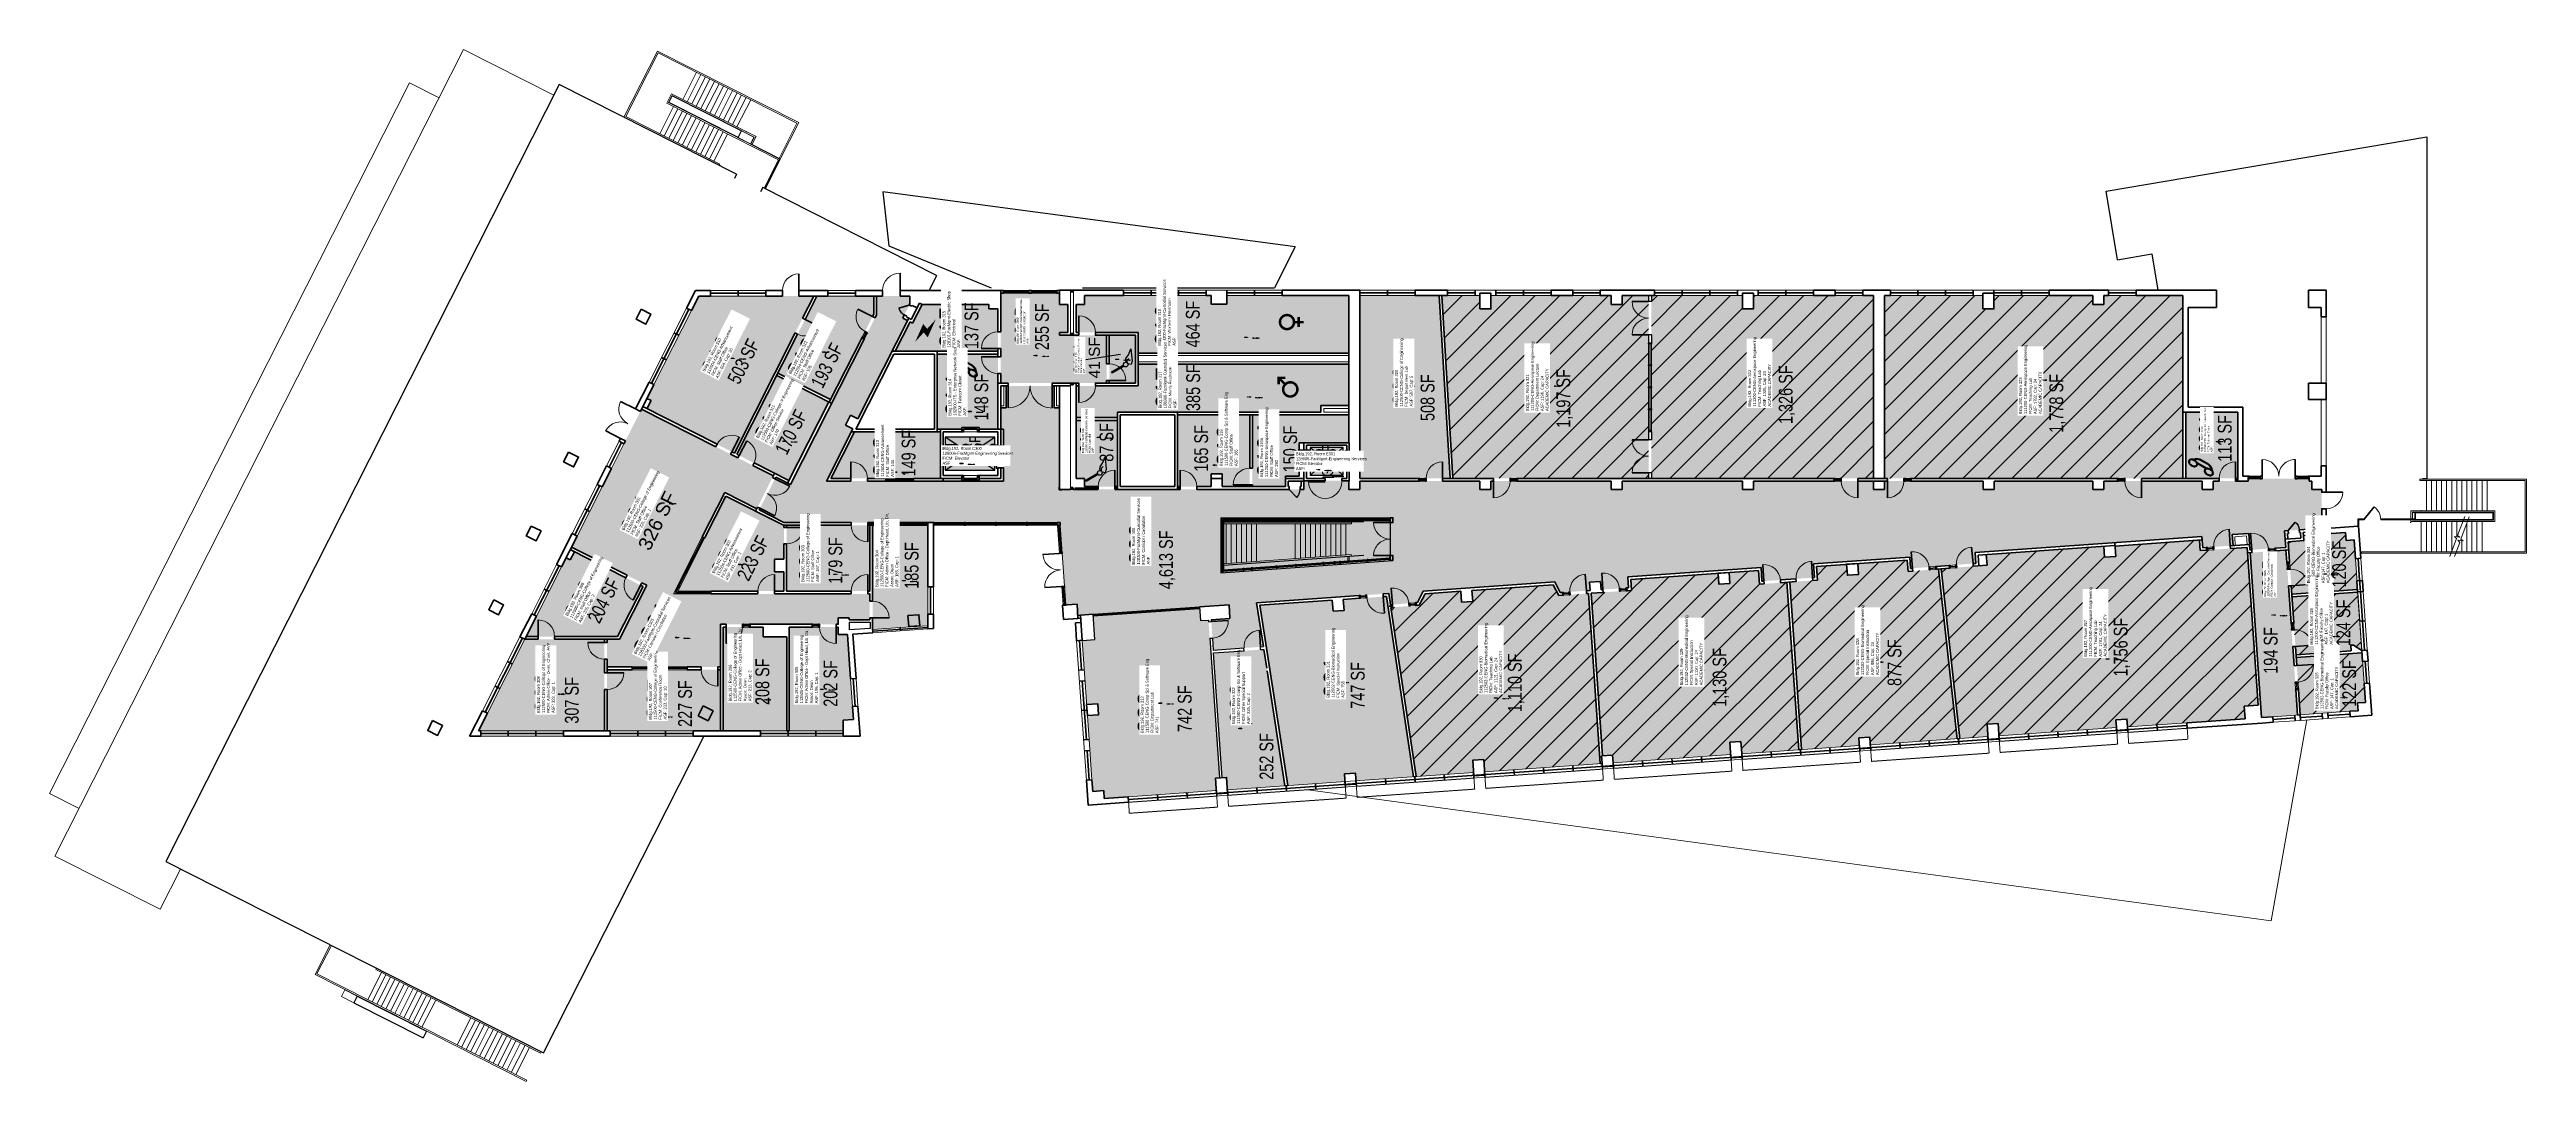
# Model space of a CAD drawing. Header units: inches. Extents: x -2551 to 2829, y -872 to 1370.
import ezdxf
from ezdxf.enums import TextEntityAlignment as Align

# ---------------------------------------------------------------- set-up
doc = ezdxf.new("R2010")
doc.units = ezdxf.units.IN
doc.header["$LTSCALE"] = 10
doc.header["$MEASUREMENT"] = 0
doc.linetypes.add('DGN Style 2', pattern=[0.160276, 0.096166, -0.064111])
doc.layers.get('0').update_dxf_attribs({"linetype": 'CONTINUOUS'})
for name, color, linetype in [('A-DOOR', 2, 'CONTINUOUS'), ('A-FLOR', 3, 'CONTINUOUS'), ('A-GLAZ', 1, 'CONTINUOUS'), ('A-GLAZ-SILL', 2, 'CONTINUOUS'), ('A-IDEN-CNUM', 7, 'CONTINUOUS'), ('A-IDEN-ICON', 4, 'CONTINUOUS'), ('A-IDEN-RNUM', 7, 'CONTINUOUS'), ('A-IDEN-SNUM', 4, 'CONTINUOUS'), ('A-IDEN-VNUM', 4, 'CONTINUOUS'), ('A-ROOF', 2, 'CONTINUOUS'), ('A-WALL', 5, 'CONTINUOUS'), ('AREA-TEXT', 3, 'CONTINUOUS'), ('Rooms-Capacity', 4, 'CONTINUOUS'), ('Rooms-Category-Color', 7, 'CONTINUOUS'), ('Rooms-College-Color', 7, 'CONTINUOUS'), ('Rooms-Department-Color', 7, 'CONTINUOUS'), ('Rooms-Division-Color', 7, 'CONTINUOUS'), ('Rooms-Information', 7, 'CONTINUOUS')]:
    doc.layers.add(name, color=color, linetype=linetype)
doc.styles.add('AREA', font='arial.ttf', dxfattribs={"width": 0.75, "height": 30})
doc.styles.add('ROOMSNUMBER', font='TXT.SHX', dxfattribs={"height": 1})
doc.styles.add('ROOMVNUMBER', font='arial.ttf', dxfattribs={"width": 0.85, "height": 30})

# ---------------------------------------------------------------- blocks, each defined once
blk = doc.blocks.new('CPCUST')
for p, q in [((0.017, -0.064), (0.02, -0.047)), ((0.036, -0.07), (0.017, -0.064)), ((0.026, -0.041), (0.045, -0.041)), ((0.03, -0.034), (0.038, -0.03)), ((0.112, -0.063), (0.036, -0.07)), ((0.038, -0.03), (0.053, -0.032)), ((0.045, -0.041), (0.054, -0.051)), ((0.053, -0.032), (0.075, -0.048)), ((0.075, -0.048), (0.112, -0.063))]:
    blk.add_line(p, q)
at = {"const_width": 0.015}
blk.add_lwpolyline([(-0.03, 0.05), (0.01, -0.019)], dxfattribs=at)
at = {"const_width": 0.0075}
blk.add_lwpolyline([(-0.033, 0.048, 1), (-0.027, 0.052, 1)], format="xyb", close=True, dxfattribs=at)
blk.add_circle((0.016, -0.031), 0.0141)
blk = doc.blocks.new('CPELECT')
blk.add_lwpolyline([(0.062, 0.063, 0, 0.03, 0), (0.01, -0.017, 0.03, 0.03, 0), (-0.01, 0.007, 0.03, 0, 0), (-0.062, -0.073, 0.03, 0, 0)], format="xyseb")
blk = doc.blocks.new('CPWOMEN')
at = {"const_width": 0.015}
blk.add_lwpolyline([(-0.0375, 0, 1), (0.0475, 0, 1)], format="xyb", close=True, dxfattribs=at)
for points in [[(-0.025, -0.07), (0.035, -0.07)], [(0.005, -0.04), (0.005, -0.1)]]:
    blk.add_lwpolyline(points, dxfattribs=at)
blk = doc.blocks.new('CPMEN')
at = {"const_width": 0.015}
blk.add_lwpolyline([(-0.058, -0.02, 1), (0.028, -0.02, 1)], format="xyb", close=True, dxfattribs=at)
for points in [[(0.015, 0.01), (0.055, 0.05)], [(0.055, 0.01), (0.055, 0.05), (0.015, 0.05)]]:
    blk.add_lwpolyline(points, dxfattribs=at)
blk = doc.blocks.new('CPPHONE')
for p, q in [((0.01, 0.025), (-0.02, -0.025)), ((0.017, 0.028), (-0.018, -0.033))]:
    blk.add_line(p, q)
for points in [[(0.036, 0.057), (0.042, 0.031), (0.038, 0.011), (0.008, -0.041), (-0.008, -0.056), (-0.034, -0.064)], [(0.033, 0.047), (0.037, 0.031), (0.033, 0.013), (0.004, -0.038), (-0.011, -0.051), (-0.026, -0.057)]]:
    blk.add_lwpolyline(points)
for points in [[(0.029, 0.079, 0.139889), (0.022, 0.08, 0.107118), (0.012, 0.078, 0.079812), (0.004, 0.072, 0.067459), (-0.003, 0.063, 0.067459), (-0.008, 0.051, 0.079812), (-0.009, 0.041, 0.107118), (-0.006, 0.032, 0.139889), (-0.001, 0.027, 0.139889), (0.006, 0.025, 0.107118), (0.015, 0.027, 0.079812), (0.024, 0.033, 0.067459), (0.031, 0.043, 0.067459), (0.036, 0.054, 0.079812), (0.037, 0.064, 0.107118), (0.034, 0.073, 0.139889)], [(0.026, 0.074, 0.139889), (0.022, 0.075, 0.107118), (0.014, 0.074, 0.079812), (0.007, 0.069, 0.067459), (0.001, 0.06, 0.067459), (-0.003, 0.05, 0.079812), (-0.004, 0.042, 0.107118), (-0.002, 0.034, 0.139889), (0.001, 0.031, 0.139889), (0.006, 0.03, 0.107118), (0.013, 0.032, 0.079812), (0.02, 0.037, 0.067459), (0.027, 0.045, 0.067459), (0.031, 0.055, 0.079812), (0.032, 0.064, 0.107118), (0.03, 0.071, 0.139889)], [(-0.026, -0.017, 0.139889), (-0.033, -0.015, 0.107118), (-0.043, -0.017, 0.079812), (-0.051, -0.023, 0.067459), (-0.058, -0.033, 0.067459), (-0.063, -0.044, 0.079812), (-0.064, -0.054, 0.107118), (-0.061, -0.063, 0.139889), (-0.056, -0.069, 0.139889), (-0.049, -0.07, 0.107118), (-0.04, -0.068, 0.079812), (-0.031, -0.062, 0.067459), (-0.024, -0.053, 0.067459), (-0.019, -0.041, 0.079812), (-0.018, -0.031, 0.107118), (-0.021, -0.022, 0.139889)], [(-0.029, -0.021, 0.139889), (-0.033, -0.02, 0.107118), (-0.041, -0.022, 0.079812), (-0.048, -0.027, 0.067459), (-0.054, -0.035, 0.067459), (-0.058, -0.045, 0.079812), (-0.059, -0.054, 0.107118), (-0.057, -0.061, 0.139889), (-0.054, -0.064, 0.139889), (-0.049, -0.065, 0.107118), (-0.042, -0.064, 0.079812), (-0.035, -0.059, 0.067459), (-0.028, -0.05, 0.067459), (-0.024, -0.04, 0.079812), (-0.023, -0.032, 0.107118), (-0.025, -0.024, 0.139889)]]:
    blk.add_lwpolyline(points, format="xyb", close=True)

msp = doc.modelspace()

# ---------------------------------------------------------------- hatches: boundary and pattern name
at = {"layer": 'Rooms-Capacity'}
h = msp.add_hatch(dxfattribs=at)
h.set_pattern_fill('ANSI31', color=256, scale=300, style=0)
h.paths.add_polyline_path([(473.7, 835.7), (556.3, 835.7), (556.3, 806.7), (580.3, 806.7), (580.3, 835.7), (841.3, 835.7), (841.3, 816.7), (865.3, 816.7), (865.3, 835.7), (922.7, 835.7), (922.7, 438.7), (497.5, 438.9)])
h = msp.add_hatch(dxfattribs=at)
h.set_pattern_fill('ANSI31', color=256, scale=300, style=0)
h.paths.add_polyline_path([(928.7, 835.7), (1126.3, 835.7), (1126.3, 806.7), (1150.3, 806.7), (1150.3, 835.7), (1411.3, 835.7), (1411.3, 438.7), (928.7, 438.7)])
h = msp.add_hatch(dxfattribs=at)
h.set_pattern_fill('ANSI31', color=256, scale=300, style=0)
h.paths.add_polyline_path([(1435.3, 438.7), (1435.3, 835.7), (1648.8, 835.7), (1648.8, 806.7), (1672.8, 806.7), (1672.8, 835.7), (1887.3, 835.7), (1887.3, 816.7), (1911.3, 816.7), (1911.3, 835.7), (2083.3, 835.7), (2083.3, 438.7)])
h = msp.add_hatch(dxfattribs=at)
h.set_pattern_fill('ANSI31', color=256, scale=300, style=0)
h.paths.add_polyline_path([(1558.1, 242.1), (1657.8, 250.1), (1656.2, 273.3), (1911.5, 291.2), (1913.2, 267.2), (1937.2, 268.9), (1935.6, 291.6), (2119.1, 304.5), (2120.7, 281.7), (2222.5, 288.8), (2246.5, -54.3), (2216.5, -56.4), (2218.4, -83.4), (1963, -101.2), (1961.8, -84.3), (1937.9, -85.9), (1939.1, -102.9), (1683.7, -120.7), (1681.8, -93.8), (1657.9, -95.5), (1659.8, -122.4), (1599, -126.7)])
h = msp.add_hatch(dxfattribs=at)
h.set_pattern_fill('ANSI31', color=256, scale=300, style=0)
h.paths.add_polyline_path([(2311.8, 301.1), (2345.7, 303.5), (2345, 314.4), (2436.7, 320.9), (2437.9, 303.9), (2454.9, 305.1), (2462.4, 197.4), (2319.8, 187)])
h = msp.add_hatch(dxfattribs=at)
h.set_pattern_fill('ANSI31', color=256, scale=300, style=0)
h.paths.add_polyline_path([(797.9, 189.2), (885.7, 195.4), (884, 219.3), (1073.6, 232.6), (1075.3, 208.6), (1099.2, 210.3), (1097.5, 234.2), (1161.4, 238.7), (1163.5, 208.8), (1223.3, 213), (1248.8, -151.2), (1125.1, -159.8), (1123.2, -132.9), (1099.3, -134.5), (1101.1, -161.5), (845.8, -179.3), (844.6, -162.4), (822.6, -163.9)])
h = msp.add_hatch(dxfattribs=at)
h.set_pattern_fill('ANSI31', color=256, scale=300, style=0)
h.paths.add_polyline_path([(1229.3, 213.4), (1289.2, 217.6), (1287.1, 247.5), (1352.9, 252.1), (1354.6, 228.1), (1378.5, 229.8), (1376.8, 253.8), (1484.6, 261.3), (1486.3, 236.4), (1552.1, 241.6), (1592.9, -127.1), (1404.4, -140.3), (1403.2, -123.3), (1379.3, -125), (1380.5, -141.9), (1254.8, -150.7)])
h = msp.add_hatch(dxfattribs=at)
h.set_pattern_fill('ANSI31', color=256, scale=300, style=0)
h.paths.add_polyline_path([(363, 158.1), (424.2, 163.1), (437.2, 188.1), (514.9, 193.5), (516.6, 169.6), (540.6, 171.2), (538.9, 195.2), (715.4, 207.5), (727.4, 184.3), (791.9, 188.8), (817.8, -180.9), (566.4, -198.9), (564.6, -171.9), (540.6, -173.6), (542.5, -200.5), (417.8, -209.3)])
h = msp.add_hatch(dxfattribs=at)
h.set_pattern_fill('ANSI31', color=256, scale=300, style=0)
h.paths.add_polyline_path([(2320.2, 181), (2462.8, 191.4), (2471.6, 65.7), (2453.8, 76.4), (2447.9, 76), (2448.7, 64), (2329, 55.3)])
h = msp.add_hatch(dxfattribs=at)
h.set_pattern_fill('ANSI31', color=256, scale=300, style=0)
h.paths.add_polyline_path([(2329.4, 49.3), (2472.1, 59.7), (2479.6, -48), (2462.6, -49.2), (2463.8, -66.2), (2338.1, -75)])
at = {"layer": 'Rooms-Category-Color', "true_color": 0xfa9ba3}
for points in [[(-1253.1, 612.3), (-1244.1, 607.8), (-1253.2, 589.9), (-1063.1, 493.7), (-890.5, 834.7), (-1140.4, 834.7)], [(-883.8, 834.7), (-760.2, 834.7), (-760.2, 795.4), (-854.2, 609.7), (-968.4, 667.5)], [(-971.1, 662.2), (-856.9, 604.4), (-944.7, 433.8), (-1057.8, 491)], [(-802.4, 539.7), (-853.5, 438.7), (-615.6, 438.7), (-615.6, 539.7)], [(-100.7, 576.8), (-100.7, 420.7), (-27.6, 420.7), (-27.6, 448.7), (-3.6, 448.7), (-3.6, 420.7), (56.3, 420.7), (56.3, 576.8)], [(62.3, 576.8), (62.3, 420.7), (134, 420.7), (134, 443.7), (163.5, 443.7), (163.5, 516), (271.3, 516), (271.3, 576.8)], [(-1253.4, 206.5), (-1416.7, 289.1), (-1300.9, 517.7), (-1137.7, 435.1)], [(-955.5, 336.7), (-955.5, 262.8), (-975.9, 262.8), (-975.9, 235.8), (-955.5, 235.8), (-955.5, 193.7), (-1185.9, 193.7), (-1081.5, 399.9), (-956.7, 336.7)], [(-949.5, 336.7), (-768.9, 336.7), (-768.9, 193.7), (-949.5, 193.7)], [(-762.9, 336.7), (-642.9, 336.7), (-642.9, 118.5), (-762.6, 110.2)], [(-1428.4, 265.9), (-1419.5, 261.4), (-1410.5, 279.3), (-1261.5, 203.8), (-1316.6, 95), (-1515, 95)], [(2311.8, 301.1), (2345.7, 303.5), (2345, 314.4), (2436.7, 320.9), (2437.9, 303.9), (2454.9, 305.1), (2462.4, 197.4), (2319.8, 187)], [(2320.2, 181), (2462.8, 191.4), (2471.6, 65.7), (2453.8, 76.4), (2447.9, 76), (2448.7, 64), (2329, 55.3)], [(-1087.1, 115.7), (-1000.7, 115.7), (-1000.7, 94.3), (-949, 94.3), (-949, -109.7), (-1087.1, -109.7)], [(-943.8, 115.7), (-837.7, 115.7), (-837.7, 99.8), (-817.5, 99.8), (-804.6, -85.2), (-826.4, -86.8), (-826.4, -109.7), (-943.8, -109.7)], [(-1618.6, -109.7), (-1518, 89), (-1345.4, 89), (-1345.4, -109.7)], [(2329.4, 49.3), (2472.1, 59.7), (2479.6, -48), (2462.6, -49.2), (2463.8, -66.2), (2338.1, -75)], [(-1339.4, 23), (-1339.4, -109.7), (-1093, -109.7), (-1093, 23)]]:
    msp.add_hatch(color=241, dxfattribs=at).paths.add_polyline_path(points)
at = {"layer": 'Rooms-Category-Color', "true_color": 0xadadad}
for points in [[(-754.2, 793.9), (-754.2, 834.7), (-681.6, 834.7), (-681.6, 818.3), (-697.5, 786.7), (-686.8, 781.3), (-794.9, 567.8), (-810.8, 575.9), (-821.7, 554.5), (-805.8, 546.4), (-863.3, 432.7), (-478.6, 432.7), (-478.6, 545.7), (-484.6, 545.7), (-484.6, 591.6), (-472.7, 591.6), (-472.7, 639.6), (-368.7, 639.6), (-368.7, 591.6), (-356.7, 591.6), (-356.7, 414.7), (174, 414.7), (174, 433.5), (271.3, 433.5), (271.3, 414.7), (295.3, 414.7), (295.3, 432.7), (556.3, 432.7), (556.3, 414.7), (580.3, 414.7), (580.3, 432.7), (841.3, 432.7), (841.3, 414.7), (865.3, 414.7), (865.3, 432.7), (1126.3, 432.7), (1126.3, 414.7), (1150.7, 414.7), (1150.7, 432.7), (1411.3, 432.7), (1411.3, 414.7), (1435.3, 414.7), (1435.3, 432.7), (1649.3, 432.7), (1649.3, 414.7), (1673.3, 414.7), (1673.3, 432.7), (1887.3, 432.7), (1887.3, 414.7), (1911.3, 414.7), (1911.3, 432.7), (2125.3, 432.7), (2125.3, 414.7), (2149.3, 414.7), (2149.3, 432.7), (2225.3, 432.7), (2225.3, 437.7), (2357.3, 437.7), (2357.3, 432.7), (2363.3, 432.7), (2363.3, 414.7), (2384.8, 414.7), (2384.8, 330.3), (2304.2, 324.6), (2306.7, 288.7), (2228.9, 283.3), (2226.4, 319.2), (2190.4, 316.7), (2192.1, 292.7), (2126.3, 288.1), (2124.6, 312.1), (1631.8, 277.6), (1633.4, 254.1), (1491.9, 242.8), (1490.1, 267.7), (1280.7, 253.1), (1282.8, 223.1), (1169, 215.2), (1166.9, 245.1), (877.6, 224.9), (879.3, 200.9), (819.5, 196.7), (818.2, 214.7), (794.3, 213), (795.5, 195.1), (730.9, 190.6), (718.9, 213.8), (433.4, 193.8), (420.4, 168.8), (362.1, 164.1), (358.5, 188.6), (71.2, 168.5), (86, 73.1), (-22.8, 65.5), (-27.4, 131.5), (13.4, 134.4), (11.3, 164.3), (-44.1, 160.4), (-287.5, 143.4), (-317.2, 141.1), (-318.6, 165.3), (-343.1, 163.6), (-355.5, 342.7), (-955.3, 342.7), (-1009.2, 370), (-973.1, 441.4), (-940.9, 425.1)], [(-490.6, 714.7), (-490.6, 806.7), (-510.6, 806.7), (-510.6, 816.7), (-655.4, 816.7), (-676.1, 775.9), (-681.5, 778.6), (-713.8, 714.7)], [(-484.6, 840.7), (-356.7, 840.7), (-356.7, 816.7), (-338.7, 816.7), (-338.7, 755.7), (-356.7, 755.7), (-356.7, 749.7), (-254.7, 749.7), (-254.7, 645.6), (-484.6, 645.6)], [(-302.7, 835.7), (-302.7, 816.7), (-320.7, 816.7), (-320.7, 755.7), (-186, 755.7), (-186, 710.8), (271.3, 710.8), (271.3, 834.7), (6.9, 835.7), (6.9, 816.8), (-27.6, 816.8), (-27.6, 835.7)], [(-622.6, 708.7), (-490.6, 708.7), (-490.6, 545.7), (-531.4, 545.7), (-531.4, 549.5), (-568.9, 549.5), (-568.9, 545.7), (-622.6, 545.7)], [(-192, 749.7), (-248.7, 749.7), (-248.7, 645.6), (-192, 645.6)], [(-185.8, 686.8), (-186, 639.6), (-320.7, 639.6), (-320.7, 570.6), (-230.9, 570.6), (-230.9, 582.8), (211, 582.8), (211, 596.7), (271.3, 596.7), (271.3, 686.8)], [(-1312.9, 89), (-1339.4, 89), (-1339.4, 29), (-1093, 29), (-1093, 121.7), (-837.8, 121.7), (-837.7, 135.7), (-813.7, 135.7), (-813.7, 131.2), (-768.9, 131.2), (-768.9, 187.7), (-1195.6, 187.7), (-1084.1, 408), (-1014.6, 372.7), (-978.4, 444.1), (-1264.8, 589.1), (-1300.9, 517.7), (-1137.7, 435.1)], [(-320.7, 564.6), (-320.7, 438.7), (-302.7, 438.7), (-302.7, 420.7), (-230.9, 420.7), (-230.9, 564.6)], [(2089.3, 582.7), (2202.3, 582.7), (2202.3, 438.7), (2089.3, 438.7)], [(-605.5, 528.2), (-497.5, 528.2), (-497.5, 456.2), (-605.5, 456.2)], [(187.3, 505.7), (259.3, 505.7), (259.3, 445.7), (187.3, 445.7)], [(2229.3, 277.3), (2307.1, 282.7), (2332.1, -75.4), (2254.3, -80.8)]]:
    msp.add_hatch(color=253, dxfattribs=at).paths.add_polyline_path(points)
at = {"layer": 'Rooms-Category-Color', "true_color": 0xe3f498}
for points in [[(295.3, 835.7), (467.7, 835.7), (491.5, 438.8), (295.3, 438.7)], [(928.7, 835.7), (1126.3, 835.7), (1126.3, 806.7), (1150.3, 806.7), (1150.3, 835.7), (1411.3, 835.7), (1411.3, 438.7), (928.7, 438.7)], [(1435.3, 438.7), (1435.3, 835.7), (1648.8, 835.7), (1648.8, 806.7), (1672.8, 806.7), (1672.8, 835.7), (1887.3, 835.7), (1887.3, 816.7), (1911.3, 816.7), (1911.3, 835.7), (2083.3, 835.7), (2083.3, 438.7)], [(1558.1, 242.1), (1657.8, 250.1), (1656.2, 273.3), (1911.5, 291.2), (1913.2, 267.2), (1937.2, 268.9), (1935.6, 291.6), (2119.1, 304.5), (2120.7, 281.7), (2222.5, 288.8), (2246.5, -54.3), (2216.5, -56.4), (2218.4, -83.4), (1963, -101.2), (1961.8, -84.3), (1937.9, -85.9), (1939.1, -102.9), (1683.7, -120.7), (1681.8, -93.8), (1657.9, -95.5), (1659.8, -122.4), (1599, -126.7)], [(797.9, 189.2), (885.7, 195.4), (884, 219.3), (1073.6, 232.6), (1075.3, 208.6), (1099.2, 210.3), (1097.5, 234.2), (1161.4, 238.7), (1163.5, 208.8), (1223.3, 213), (1248.8, -151.2), (1125.1, -159.8), (1123.2, -132.9), (1099.3, -134.5), (1101.1, -161.5), (845.8, -179.3), (844.6, -162.4), (822.6, -163.9)], [(1229.3, 213.4), (1289.2, 217.6), (1287.1, 247.5), (1352.9, 252.1), (1354.6, 228.1), (1378.5, 229.8), (1376.8, 253.8), (1484.6, 261.3), (1486.3, 236.4), (1552.1, 241.6), (1592.9, -127.1), (1404.4, -140.3), (1403.2, -123.3), (1379.3, -125), (1380.5, -141.9), (1254.8, -150.7)], [(78.1, 162.9), (235.6, 174), (237.3, 150), (261.2, 151.7), (259.6, 175.6), (353.3, 182.2), (411.8, -209.7), (287.1, -218.4), (285.9, -201.4), (262, -203.1), (263.2, -220.1), (138.9, -228.8)], [(363, 158.1), (424.2, 163.1), (437.2, 188.1), (514.9, 193.5), (516.6, 169.6), (540.6, 171.2), (538.9, 195.2), (715.4, 207.5), (727.4, 184.3), (791.9, 188.8), (817.8, -180.9), (566.4, -198.9), (564.6, -171.9), (540.6, -173.6), (542.5, -200.5), (417.8, -209.3)], [(-9.4, -212.1), (-18, -212.7), (-16.1, -239.6), (-259.5, -256.6), (-260.7, -239.7), (-284.7, -241.3), (-296.2, -76.7), (-272.2, -75.1), (-273.9, -51.1), (-297.9, -52.8), (-307.6, 86.5), (-279.9, 88.4), (-283.5, 139.9), (-52.7, 156.1), (-50.8, 129.7), (-33.4, 130.9)], [(-22.3, 59.5), (86.9, 67.1), (132.9, -229.2), (7.8, -237.9), (5.9, -211), (-3.3, -211.7)]]:
    msp.add_hatch(color=61, dxfattribs=at).paths.add_polyline_path(points)
at = {"layer": 'Rooms-Category-Color', "true_color": 0xffff64}
msp.add_hatch(color=51, dxfattribs=at).paths.add_polyline_path([(473.7, 835.7), (556.3, 835.7), (556.3, 806.7), (580.3, 806.7), (580.3, 835.7), (841.3, 835.7), (841.3, 816.7), (865.3, 816.7), (865.3, 835.7), (922.7, 835.7), (922.7, 438.7), (497.5, 438.9)])
at = {"layer": 'Rooms-College-Color', "true_color": 0x80bc67}
for points in [[(-1253.1, 612.3), (-1244.1, 607.8), (-1253.2, 589.9), (-1063.1, 493.7), (-890.5, 834.7), (-1140.4, 834.7)], [(-883.8, 834.7), (-760.2, 834.7), (-760.2, 795.4), (-854.2, 609.7), (-968.4, 667.5)], [(295.3, 835.7), (467.7, 835.7), (491.5, 438.8), (295.3, 438.7)], [(-971.1, 662.2), (-856.9, 604.4), (-944.7, 433.8), (-1057.8, 491)], [(-802.4, 539.7), (-853.5, 438.7), (-615.6, 438.7), (-615.6, 539.7)], [(-100.7, 576.8), (-100.7, 420.7), (-27.6, 420.7), (-27.6, 448.7), (-3.6, 448.7), (-3.6, 420.7), (56.3, 420.7), (56.3, 576.8)], [(62.3, 576.8), (62.3, 420.7), (134, 420.7), (134, 443.7), (163.5, 443.7), (163.5, 516), (271.3, 516), (271.3, 576.8)], [(-1253.4, 206.5), (-1416.7, 289.1), (-1300.9, 517.7), (-1137.7, 435.1)], [(-955.5, 336.7), (-955.5, 262.8), (-975.9, 262.8), (-975.9, 235.8), (-955.5, 235.8), (-955.5, 193.7), (-1185.9, 193.7), (-1081.5, 399.9), (-956.7, 336.7)], [(-949.5, 336.7), (-768.9, 336.7), (-768.9, 193.7), (-949.5, 193.7)], [(-762.9, 336.7), (-642.9, 336.7), (-642.9, 118.5), (-762.6, 110.2)], [(-1428.4, 265.9), (-1419.5, 261.4), (-1410.5, 279.3), (-1261.5, 203.8), (-1316.6, 95), (-1515, 95)], [(-1087.1, 115.7), (-1000.7, 115.7), (-1000.7, 94.3), (-949, 94.3), (-949, -109.7), (-1087.1, -109.7)], [(-943.8, 115.7), (-837.7, 115.7), (-837.7, 99.8), (-817.5, 99.8), (-804.6, -85.2), (-826.4, -86.8), (-826.4, -109.7), (-943.8, -109.7)], [(-9.4, -212.1), (-18, -212.7), (-16.1, -239.6), (-259.5, -256.6), (-260.7, -239.7), (-284.7, -241.3), (-296.2, -76.7), (-272.2, -75.1), (-273.9, -51.1), (-297.9, -52.8), (-307.6, 86.5), (-279.9, 88.4), (-283.5, 139.9), (-52.7, 156.1), (-50.8, 129.7), (-33.4, 130.9)], [(-1618.6, -109.7), (-1518, 89), (-1345.4, 89), (-1345.4, -109.7)], [(-22.3, 59.5), (86.9, 67.1), (132.9, -229.2), (7.8, -237.9), (5.9, -211), (-3.3, -211.7)], [(-1339.4, 23), (-1339.4, -109.7), (-1093, -109.7), (-1093, 23)]]:
    msp.add_hatch(color=83, dxfattribs=at).paths.add_polyline_path(points)
at = {"layer": 'Rooms-College-Color', "true_color": 0xadadad}
for points in [[(-754.2, 793.9), (-754.2, 834.7), (-681.6, 834.7), (-681.6, 818.3), (-697.5, 786.7), (-686.8, 781.3), (-794.9, 567.8), (-810.8, 575.9), (-821.7, 554.5), (-805.8, 546.4), (-863.3, 432.7), (-478.6, 432.7), (-478.6, 545.7), (-484.6, 545.7), (-484.6, 591.6), (-472.7, 591.6), (-472.7, 639.6), (-368.7, 639.6), (-368.7, 591.6), (-356.7, 591.6), (-356.7, 414.7), (174, 414.7), (174, 433.5), (271.3, 433.5), (271.3, 414.7), (295.3, 414.7), (295.3, 432.7), (556.3, 432.7), (556.3, 414.7), (580.3, 414.7), (580.3, 432.7), (841.3, 432.7), (841.3, 414.7), (865.3, 414.7), (865.3, 432.7), (1126.3, 432.7), (1126.3, 414.7), (1150.7, 414.7), (1150.7, 432.7), (1411.3, 432.7), (1411.3, 414.7), (1435.3, 414.7), (1435.3, 432.7), (1649.3, 432.7), (1649.3, 414.7), (1673.3, 414.7), (1673.3, 432.7), (1887.3, 432.7), (1887.3, 414.7), (1911.3, 414.7), (1911.3, 432.7), (2125.3, 432.7), (2125.3, 414.7), (2149.3, 414.7), (2149.3, 432.7), (2225.3, 432.7), (2225.3, 437.7), (2357.3, 437.7), (2357.3, 432.7), (2363.3, 432.7), (2363.3, 414.7), (2384.8, 414.7), (2384.8, 330.3), (2304.2, 324.6), (2306.7, 288.7), (2228.9, 283.3), (2226.4, 319.2), (2190.4, 316.7), (2192.1, 292.7), (2126.3, 288.1), (2124.6, 312.1), (1631.8, 277.6), (1633.4, 254.1), (1491.9, 242.8), (1490.1, 267.7), (1280.7, 253.1), (1282.8, 223.1), (1169, 215.2), (1166.9, 245.1), (877.6, 224.9), (879.3, 200.9), (819.5, 196.7), (818.2, 214.7), (794.3, 213), (795.5, 195.1), (730.9, 190.6), (718.9, 213.8), (433.4, 193.8), (420.4, 168.8), (362.1, 164.1), (358.5, 188.6), (71.2, 168.5), (86, 73.1), (-22.8, 65.5), (-27.4, 131.5), (13.4, 134.4), (11.3, 164.3), (-44.1, 160.4), (-287.5, 143.4), (-317.2, 141.1), (-318.6, 165.3), (-343.1, 163.6), (-355.5, 342.7), (-955.3, 342.7), (-1009.2, 370), (-973.1, 441.4), (-940.9, 425.1)], [(-490.6, 714.7), (-490.6, 806.7), (-510.6, 806.7), (-510.6, 816.7), (-655.4, 816.7), (-676.1, 775.9), (-681.5, 778.6), (-713.8, 714.7)], [(-484.6, 840.7), (-356.7, 840.7), (-356.7, 816.7), (-338.7, 816.7), (-338.7, 755.7), (-356.7, 755.7), (-356.7, 749.7), (-254.7, 749.7), (-254.7, 645.6), (-484.6, 645.6)], [(-302.7, 835.7), (-302.7, 816.7), (-320.7, 816.7), (-320.7, 755.7), (-186, 755.7), (-186, 710.8), (271.3, 710.8), (271.3, 834.7), (6.9, 835.7), (6.9, 816.8), (-27.6, 816.8), (-27.6, 835.7)], [(-622.6, 708.7), (-490.6, 708.7), (-490.6, 545.7), (-531.4, 545.7), (-531.4, 549.5), (-568.9, 549.5), (-568.9, 545.7), (-622.6, 545.7)], [(-192, 749.7), (-248.7, 749.7), (-248.7, 645.6), (-192, 645.6)], [(-185.8, 686.8), (-186, 639.6), (-320.7, 639.6), (-320.7, 570.6), (-230.9, 570.6), (-230.9, 582.8), (211, 582.8), (211, 596.7), (271.3, 596.7), (271.3, 686.8)], [(-1312.9, 89), (-1339.4, 89), (-1339.4, 29), (-1093, 29), (-1093, 121.7), (-837.8, 121.7), (-837.7, 135.7), (-813.7, 135.7), (-813.7, 131.2), (-768.9, 131.2), (-768.9, 187.7), (-1195.6, 187.7), (-1084.1, 408), (-1014.6, 372.7), (-978.4, 444.1), (-1264.8, 589.1), (-1300.9, 517.7), (-1137.7, 435.1)], [(-320.7, 564.6), (-320.7, 438.7), (-302.7, 438.7), (-302.7, 420.7), (-230.9, 420.7), (-230.9, 564.6)], [(2089.3, 582.7), (2202.3, 582.7), (2202.3, 438.7), (2089.3, 438.7)], [(-605.5, 528.2), (-497.5, 528.2), (-497.5, 456.2), (-605.5, 456.2)], [(187.3, 505.7), (259.3, 505.7), (259.3, 445.7), (187.3, 445.7)], [(2229.3, 277.3), (2307.1, 282.7), (2332.1, -75.4), (2254.3, -80.8)]]:
    msp.add_hatch(color=253, dxfattribs=at).paths.add_polyline_path(points)
at = {"layer": 'Rooms-College-Color', "true_color": 0x99d7b2}
for points in [[(473.7, 835.7), (556.3, 835.7), (556.3, 806.7), (580.3, 806.7), (580.3, 835.7), (841.3, 835.7), (841.3, 816.7), (865.3, 816.7), (865.3, 835.7), (922.7, 835.7), (922.7, 438.7), (497.5, 438.9)], [(928.7, 835.7), (1126.3, 835.7), (1126.3, 806.7), (1150.3, 806.7), (1150.3, 835.7), (1411.3, 835.7), (1411.3, 438.7), (928.7, 438.7)], [(1435.3, 438.7), (1435.3, 835.7), (1648.8, 835.7), (1648.8, 806.7), (1672.8, 806.7), (1672.8, 835.7), (1887.3, 835.7), (1887.3, 816.7), (1911.3, 816.7), (1911.3, 835.7), (2083.3, 835.7), (2083.3, 438.7)], [(1558.1, 242.1), (1657.8, 250.1), (1656.2, 273.3), (1911.5, 291.2), (1913.2, 267.2), (1937.2, 268.9), (1935.6, 291.6), (2119.1, 304.5), (2120.7, 281.7), (2222.5, 288.8), (2246.5, -54.3), (2216.5, -56.4), (2218.4, -83.4), (1963, -101.2), (1961.8, -84.3), (1937.9, -85.9), (1939.1, -102.9), (1683.7, -120.7), (1681.8, -93.8), (1657.9, -95.5), (1659.8, -122.4), (1599, -126.7)], [(2311.8, 301.1), (2345.7, 303.5), (2345, 314.4), (2436.7, 320.9), (2437.9, 303.9), (2454.9, 305.1), (2462.4, 197.4), (2319.8, 187)], [(797.9, 189.2), (885.7, 195.4), (884, 219.3), (1073.6, 232.6), (1075.3, 208.6), (1099.2, 210.3), (1097.5, 234.2), (1161.4, 238.7), (1163.5, 208.8), (1223.3, 213), (1248.8, -151.2), (1125.1, -159.8), (1123.2, -132.9), (1099.3, -134.5), (1101.1, -161.5), (845.8, -179.3), (844.6, -162.4), (822.6, -163.9)], [(1229.3, 213.4), (1289.2, 217.6), (1287.1, 247.5), (1352.9, 252.1), (1354.6, 228.1), (1378.5, 229.8), (1376.8, 253.8), (1484.6, 261.3), (1486.3, 236.4), (1552.1, 241.6), (1592.9, -127.1), (1404.4, -140.3), (1403.2, -123.3), (1379.3, -125), (1380.5, -141.9), (1254.8, -150.7)], [(78.1, 162.9), (235.6, 174), (237.3, 150), (261.2, 151.7), (259.6, 175.6), (353.3, 182.2), (411.8, -209.7), (287.1, -218.4), (285.9, -201.4), (262, -203.1), (263.2, -220.1), (138.9, -228.8)], [(363, 158.1), (424.2, 163.1), (437.2, 188.1), (514.9, 193.5), (516.6, 169.6), (540.6, 171.2), (538.9, 195.2), (715.4, 207.5), (727.4, 184.3), (791.9, 188.8), (817.8, -180.9), (566.4, -198.9), (564.6, -171.9), (540.6, -173.6), (542.5, -200.5), (417.8, -209.3)], [(2320.2, 181), (2462.8, 191.4), (2471.6, 65.7), (2453.8, 76.4), (2447.9, 76), (2448.7, 64), (2329, 55.3)], [(2329.4, 49.3), (2472.1, 59.7), (2479.6, -48), (2462.6, -49.2), (2463.8, -66.2), (2338.1, -75)]]:
    msp.add_hatch(color=253, dxfattribs=at).paths.add_polyline_path(points)
at = {"layer": 'Rooms-Department-Color', "true_color": 0x99d7b2}
for points in [[(-1253.1, 612.3), (-1244.1, 607.8), (-1253.2, 589.9), (-1063.1, 493.7), (-890.5, 834.7), (-1140.4, 834.7)], [(-883.8, 834.7), (-760.2, 834.7), (-760.2, 795.4), (-854.2, 609.7), (-968.4, 667.5)], [(295.3, 835.7), (467.7, 835.7), (491.5, 438.8), (295.3, 438.7)], [(473.7, 835.7), (556.3, 835.7), (556.3, 806.7), (580.3, 806.7), (580.3, 835.7), (841.3, 835.7), (841.3, 816.7), (865.3, 816.7), (865.3, 835.7), (922.7, 835.7), (922.7, 438.7), (497.5, 438.9)], [(928.7, 835.7), (1126.3, 835.7), (1126.3, 806.7), (1150.3, 806.7), (1150.3, 835.7), (1411.3, 835.7), (1411.3, 438.7), (928.7, 438.7)], [(1435.3, 438.7), (1435.3, 835.7), (1648.8, 835.7), (1648.8, 806.7), (1672.8, 806.7), (1672.8, 835.7), (1887.3, 835.7), (1887.3, 816.7), (1911.3, 816.7), (1911.3, 835.7), (2083.3, 835.7), (2083.3, 438.7)], [(-971.1, 662.2), (-856.9, 604.4), (-944.7, 433.8), (-1057.8, 491)], [(-802.4, 539.7), (-853.5, 438.7), (-615.6, 438.7), (-615.6, 539.7)], [(-100.7, 576.8), (-100.7, 420.7), (-27.6, 420.7), (-27.6, 448.7), (-3.6, 448.7), (-3.6, 420.7), (56.3, 420.7), (56.3, 576.8)], [(62.3, 576.8), (62.3, 420.7), (134, 420.7), (134, 443.7), (163.5, 443.7), (163.5, 516), (271.3, 516), (271.3, 576.8)], [(-1253.4, 206.5), (-1416.7, 289.1), (-1300.9, 517.7), (-1137.7, 435.1)], [(-955.5, 336.7), (-955.5, 262.8), (-975.9, 262.8), (-975.9, 235.8), (-955.5, 235.8), (-955.5, 193.7), (-1185.9, 193.7), (-1081.5, 399.9), (-956.7, 336.7)], [(-949.5, 336.7), (-768.9, 336.7), (-768.9, 193.7), (-949.5, 193.7)], [(-762.9, 336.7), (-642.9, 336.7), (-642.9, 118.5), (-762.6, 110.2)], [(-1428.4, 265.9), (-1419.5, 261.4), (-1410.5, 279.3), (-1261.5, 203.8), (-1316.6, 95), (-1515, 95)], [(1558.1, 242.1), (1657.8, 250.1), (1656.2, 273.3), (1911.5, 291.2), (1913.2, 267.2), (1937.2, 268.9), (1935.6, 291.6), (2119.1, 304.5), (2120.7, 281.7), (2222.5, 288.8), (2246.5, -54.3), (2216.5, -56.4), (2218.4, -83.4), (1963, -101.2), (1961.8, -84.3), (1937.9, -85.9), (1939.1, -102.9), (1683.7, -120.7), (1681.8, -93.8), (1657.9, -95.5), (1659.8, -122.4), (1599, -126.7)], [(2311.8, 301.1), (2345.7, 303.5), (2345, 314.4), (2436.7, 320.9), (2437.9, 303.9), (2454.9, 305.1), (2462.4, 197.4), (2319.8, 187)], [(797.9, 189.2), (885.7, 195.4), (884, 219.3), (1073.6, 232.6), (1075.3, 208.6), (1099.2, 210.3), (1097.5, 234.2), (1161.4, 238.7), (1163.5, 208.8), (1223.3, 213), (1248.8, -151.2), (1125.1, -159.8), (1123.2, -132.9), (1099.3, -134.5), (1101.1, -161.5), (845.8, -179.3), (844.6, -162.4), (822.6, -163.9)], [(1229.3, 213.4), (1289.2, 217.6), (1287.1, 247.5), (1352.9, 252.1), (1354.6, 228.1), (1378.5, 229.8), (1376.8, 253.8), (1484.6, 261.3), (1486.3, 236.4), (1552.1, 241.6), (1592.9, -127.1), (1404.4, -140.3), (1403.2, -123.3), (1379.3, -125), (1380.5, -141.9), (1254.8, -150.7)], [(78.1, 162.9), (235.6, 174), (237.3, 150), (261.2, 151.7), (259.6, 175.6), (353.3, 182.2), (411.8, -209.7), (287.1, -218.4), (285.9, -201.4), (262, -203.1), (263.2, -220.1), (138.9, -228.8)], [(363, 158.1), (424.2, 163.1), (437.2, 188.1), (514.9, 193.5), (516.6, 169.6), (540.6, 171.2), (538.9, 195.2), (715.4, 207.5), (727.4, 184.3), (791.9, 188.8), (817.8, -180.9), (566.4, -198.9), (564.6, -171.9), (540.6, -173.6), (542.5, -200.5), (417.8, -209.3)], [(2320.2, 181), (2462.8, 191.4), (2471.6, 65.7), (2453.8, 76.4), (2447.9, 76), (2448.7, 64), (2329, 55.3)], [(-1087.1, 115.7), (-1000.7, 115.7), (-1000.7, 94.3), (-949, 94.3), (-949, -109.7), (-1087.1, -109.7)], [(-943.8, 115.7), (-837.7, 115.7), (-837.7, 99.8), (-817.5, 99.8), (-804.6, -85.2), (-826.4, -86.8), (-826.4, -109.7), (-943.8, -109.7)], [(-9.4, -212.1), (-18, -212.7), (-16.1, -239.6), (-259.5, -256.6), (-260.7, -239.7), (-284.7, -241.3), (-296.2, -76.7), (-272.2, -75.1), (-273.9, -51.1), (-297.9, -52.8), (-307.6, 86.5), (-279.9, 88.4), (-283.5, 139.9), (-52.7, 156.1), (-50.8, 129.7), (-33.4, 130.9)], [(-1618.6, -109.7), (-1518, 89), (-1345.4, 89), (-1345.4, -109.7)], [(-22.3, 59.5), (86.9, 67.1), (132.9, -229.2), (7.8, -237.9), (5.9, -211), (-3.3, -211.7)], [(2329.4, 49.3), (2472.1, 59.7), (2479.6, -48), (2462.6, -49.2), (2463.8, -66.2), (2338.1, -75)], [(-1339.4, 23), (-1339.4, -109.7), (-1093, -109.7), (-1093, 23)]]:
    msp.add_hatch(color=253, dxfattribs=at).paths.add_polyline_path(points)
at = {"layer": 'Rooms-Department-Color', "true_color": 0xacacac}
for points in [[(-754.2, 793.9), (-754.2, 834.7), (-681.6, 834.7), (-681.6, 818.3), (-697.5, 786.7), (-686.8, 781.3), (-794.9, 567.8), (-810.8, 575.9), (-821.7, 554.5), (-805.8, 546.4), (-863.3, 432.7), (-478.6, 432.7), (-478.6, 545.7), (-484.6, 545.7), (-484.6, 591.6), (-472.7, 591.6), (-472.7, 639.6), (-368.7, 639.6), (-368.7, 591.6), (-356.7, 591.6), (-356.7, 414.7), (174, 414.7), (174, 433.5), (271.3, 433.5), (271.3, 414.7), (295.3, 414.7), (295.3, 432.7), (556.3, 432.7), (556.3, 414.7), (580.3, 414.7), (580.3, 432.7), (841.3, 432.7), (841.3, 414.7), (865.3, 414.7), (865.3, 432.7), (1126.3, 432.7), (1126.3, 414.7), (1150.7, 414.7), (1150.7, 432.7), (1411.3, 432.7), (1411.3, 414.7), (1435.3, 414.7), (1435.3, 432.7), (1649.3, 432.7), (1649.3, 414.7), (1673.3, 414.7), (1673.3, 432.7), (1887.3, 432.7), (1887.3, 414.7), (1911.3, 414.7), (1911.3, 432.7), (2125.3, 432.7), (2125.3, 414.7), (2149.3, 414.7), (2149.3, 432.7), (2225.3, 432.7), (2225.3, 437.7), (2357.3, 437.7), (2357.3, 432.7), (2363.3, 432.7), (2363.3, 414.7), (2384.8, 414.7), (2384.8, 330.3), (2304.2, 324.6), (2306.7, 288.7), (2228.9, 283.3), (2226.4, 319.2), (2190.4, 316.7), (2192.1, 292.7), (2126.3, 288.1), (2124.6, 312.1), (1631.8, 277.6), (1633.4, 254.1), (1491.9, 242.8), (1490.1, 267.7), (1280.7, 253.1), (1282.8, 223.1), (1169, 215.2), (1166.9, 245.1), (877.6, 224.9), (879.3, 200.9), (819.5, 196.7), (818.2, 214.7), (794.3, 213), (795.5, 195.1), (730.9, 190.6), (718.9, 213.8), (433.4, 193.8), (420.4, 168.8), (362.1, 164.1), (358.5, 188.6), (71.2, 168.5), (86, 73.1), (-22.8, 65.5), (-27.4, 131.5), (13.4, 134.4), (11.3, 164.3), (-44.1, 160.4), (-287.5, 143.4), (-317.2, 141.1), (-318.6, 165.3), (-343.1, 163.6), (-355.5, 342.7), (-955.3, 342.7), (-1009.2, 370), (-973.1, 441.4), (-940.9, 425.1)], [(-490.6, 714.7), (-490.6, 806.7), (-510.6, 806.7), (-510.6, 816.7), (-655.4, 816.7), (-676.1, 775.9), (-681.5, 778.6), (-713.8, 714.7)], [(-484.6, 840.7), (-356.7, 840.7), (-356.7, 816.7), (-338.7, 816.7), (-338.7, 755.7), (-356.7, 755.7), (-356.7, 749.7), (-254.7, 749.7), (-254.7, 645.6), (-484.6, 645.6)], [(-302.7, 835.7), (-302.7, 816.7), (-320.7, 816.7), (-320.7, 755.7), (-186, 755.7), (-186, 710.8), (271.3, 710.8), (271.3, 834.7), (6.9, 835.7), (6.9, 816.8), (-27.6, 816.8), (-27.6, 835.7)], [(-622.6, 708.7), (-490.6, 708.7), (-490.6, 545.7), (-531.4, 545.7), (-531.4, 549.5), (-568.9, 549.5), (-568.9, 545.7), (-622.6, 545.7)], [(-192, 749.7), (-248.7, 749.7), (-248.7, 645.6), (-192, 645.6)], [(-185.8, 686.8), (-186, 639.6), (-320.7, 639.6), (-320.7, 570.6), (-230.9, 570.6), (-230.9, 582.8), (211, 582.8), (211, 596.7), (271.3, 596.7), (271.3, 686.8)], [(-1312.9, 89), (-1339.4, 89), (-1339.4, 29), (-1093, 29), (-1093, 121.7), (-837.8, 121.7), (-837.7, 135.7), (-813.7, 135.7), (-813.7, 131.2), (-768.9, 131.2), (-768.9, 187.7), (-1195.6, 187.7), (-1084.1, 408), (-1014.6, 372.7), (-978.4, 444.1), (-1264.8, 589.1), (-1300.9, 517.7), (-1137.7, 435.1)], [(-320.7, 564.6), (-320.7, 438.7), (-302.7, 438.7), (-302.7, 420.7), (-230.9, 420.7), (-230.9, 564.6)], [(2089.3, 582.7), (2202.3, 582.7), (2202.3, 438.7), (2089.3, 438.7)], [(-605.5, 528.2), (-497.5, 528.2), (-497.5, 456.2), (-605.5, 456.2)], [(187.3, 505.7), (259.3, 505.7), (259.3, 445.7), (187.3, 445.7)], [(2229.3, 277.3), (2307.1, 282.7), (2332.1, -75.4), (2254.3, -80.8)]]:
    msp.add_hatch(color=253, dxfattribs=at).paths.add_polyline_path(points)
at = {"layer": 'Rooms-Division-Color', "true_color": 0x99d7b2}
for points in [[(-1253.1, 612.3), (-1244.1, 607.8), (-1253.2, 589.9), (-1063.1, 493.7), (-890.5, 834.7), (-1140.4, 834.7)], [(-883.8, 834.7), (-760.2, 834.7), (-760.2, 795.4), (-854.2, 609.7), (-968.4, 667.5)], [(295.3, 835.7), (467.7, 835.7), (491.5, 438.8), (295.3, 438.7)], [(473.7, 835.7), (556.3, 835.7), (556.3, 806.7), (580.3, 806.7), (580.3, 835.7), (841.3, 835.7), (841.3, 816.7), (865.3, 816.7), (865.3, 835.7), (922.7, 835.7), (922.7, 438.7), (497.5, 438.9)], [(928.7, 835.7), (1126.3, 835.7), (1126.3, 806.7), (1150.3, 806.7), (1150.3, 835.7), (1411.3, 835.7), (1411.3, 438.7), (928.7, 438.7)], [(1435.3, 438.7), (1435.3, 835.7), (1648.8, 835.7), (1648.8, 806.7), (1672.8, 806.7), (1672.8, 835.7), (1887.3, 835.7), (1887.3, 816.7), (1911.3, 816.7), (1911.3, 835.7), (2083.3, 835.7), (2083.3, 438.7)], [(-971.1, 662.2), (-856.9, 604.4), (-944.7, 433.8), (-1057.8, 491)], [(-802.4, 539.7), (-853.5, 438.7), (-615.6, 438.7), (-615.6, 539.7)], [(-100.7, 576.8), (-100.7, 420.7), (-27.6, 420.7), (-27.6, 448.7), (-3.6, 448.7), (-3.6, 420.7), (56.3, 420.7), (56.3, 576.8)], [(62.3, 576.8), (62.3, 420.7), (134, 420.7), (134, 443.7), (163.5, 443.7), (163.5, 516), (271.3, 516), (271.3, 576.8)], [(-1253.4, 206.5), (-1416.7, 289.1), (-1300.9, 517.7), (-1137.7, 435.1)], [(-955.5, 336.7), (-955.5, 262.8), (-975.9, 262.8), (-975.9, 235.8), (-955.5, 235.8), (-955.5, 193.7), (-1185.9, 193.7), (-1081.5, 399.9), (-956.7, 336.7)], [(-949.5, 336.7), (-768.9, 336.7), (-768.9, 193.7), (-949.5, 193.7)], [(-762.9, 336.7), (-642.9, 336.7), (-642.9, 118.5), (-762.6, 110.2)], [(-1428.4, 265.9), (-1419.5, 261.4), (-1410.5, 279.3), (-1261.5, 203.8), (-1316.6, 95), (-1515, 95)], [(1558.1, 242.1), (1657.8, 250.1), (1656.2, 273.3), (1911.5, 291.2), (1913.2, 267.2), (1937.2, 268.9), (1935.6, 291.6), (2119.1, 304.5), (2120.7, 281.7), (2222.5, 288.8), (2246.5, -54.3), (2216.5, -56.4), (2218.4, -83.4), (1963, -101.2), (1961.8, -84.3), (1937.9, -85.9), (1939.1, -102.9), (1683.7, -120.7), (1681.8, -93.8), (1657.9, -95.5), (1659.8, -122.4), (1599, -126.7)], [(2311.8, 301.1), (2345.7, 303.5), (2345, 314.4), (2436.7, 320.9), (2437.9, 303.9), (2454.9, 305.1), (2462.4, 197.4), (2319.8, 187)], [(797.9, 189.2), (885.7, 195.4), (884, 219.3), (1073.6, 232.6), (1075.3, 208.6), (1099.2, 210.3), (1097.5, 234.2), (1161.4, 238.7), (1163.5, 208.8), (1223.3, 213), (1248.8, -151.2), (1125.1, -159.8), (1123.2, -132.9), (1099.3, -134.5), (1101.1, -161.5), (845.8, -179.3), (844.6, -162.4), (822.6, -163.9)], [(1229.3, 213.4), (1289.2, 217.6), (1287.1, 247.5), (1352.9, 252.1), (1354.6, 228.1), (1378.5, 229.8), (1376.8, 253.8), (1484.6, 261.3), (1486.3, 236.4), (1552.1, 241.6), (1592.9, -127.1), (1404.4, -140.3), (1403.2, -123.3), (1379.3, -125), (1380.5, -141.9), (1254.8, -150.7)], [(78.1, 162.9), (235.6, 174), (237.3, 150), (261.2, 151.7), (259.6, 175.6), (353.3, 182.2), (411.8, -209.7), (287.1, -218.4), (285.9, -201.4), (262, -203.1), (263.2, -220.1), (138.9, -228.8)], [(363, 158.1), (424.2, 163.1), (437.2, 188.1), (514.9, 193.5), (516.6, 169.6), (540.6, 171.2), (538.9, 195.2), (715.4, 207.5), (727.4, 184.3), (791.9, 188.8), (817.8, -180.9), (566.4, -198.9), (564.6, -171.9), (540.6, -173.6), (542.5, -200.5), (417.8, -209.3)], [(2320.2, 181), (2462.8, 191.4), (2471.6, 65.7), (2453.8, 76.4), (2447.9, 76), (2448.7, 64), (2329, 55.3)], [(-1087.1, 115.7), (-1000.7, 115.7), (-1000.7, 94.3), (-949, 94.3), (-949, -109.7), (-1087.1, -109.7)], [(-943.8, 115.7), (-837.7, 115.7), (-837.7, 99.8), (-817.5, 99.8), (-804.6, -85.2), (-826.4, -86.8), (-826.4, -109.7), (-943.8, -109.7)], [(-9.4, -212.1), (-18, -212.7), (-16.1, -239.6), (-259.5, -256.6), (-260.7, -239.7), (-284.7, -241.3), (-296.2, -76.7), (-272.2, -75.1), (-273.9, -51.1), (-297.9, -52.8), (-307.6, 86.5), (-279.9, 88.4), (-283.5, 139.9), (-52.7, 156.1), (-50.8, 129.7), (-33.4, 130.9)], [(-1618.6, -109.7), (-1518, 89), (-1345.4, 89), (-1345.4, -109.7)], [(-22.3, 59.5), (86.9, 67.1), (132.9, -229.2), (7.8, -237.9), (5.9, -211), (-3.3, -211.7)], [(2329.4, 49.3), (2472.1, 59.7), (2479.6, -48), (2462.6, -49.2), (2463.8, -66.2), (2338.1, -75)], [(-1339.4, 23), (-1339.4, -109.7), (-1093, -109.7), (-1093, 23)]]:
    msp.add_hatch(color=253, dxfattribs=at).paths.add_polyline_path(points)
at = {"layer": 'Rooms-Division-Color', "true_color": 0xadadad}
for points in [[(-754.2, 793.9), (-754.2, 834.7), (-681.6, 834.7), (-681.6, 818.3), (-697.5, 786.7), (-686.8, 781.3), (-794.9, 567.8), (-810.8, 575.9), (-821.7, 554.5), (-805.8, 546.4), (-863.3, 432.7), (-478.6, 432.7), (-478.6, 545.7), (-484.6, 545.7), (-484.6, 591.6), (-472.7, 591.6), (-472.7, 639.6), (-368.7, 639.6), (-368.7, 591.6), (-356.7, 591.6), (-356.7, 414.7), (174, 414.7), (174, 433.5), (271.3, 433.5), (271.3, 414.7), (295.3, 414.7), (295.3, 432.7), (556.3, 432.7), (556.3, 414.7), (580.3, 414.7), (580.3, 432.7), (841.3, 432.7), (841.3, 414.7), (865.3, 414.7), (865.3, 432.7), (1126.3, 432.7), (1126.3, 414.7), (1150.7, 414.7), (1150.7, 432.7), (1411.3, 432.7), (1411.3, 414.7), (1435.3, 414.7), (1435.3, 432.7), (1649.3, 432.7), (1649.3, 414.7), (1673.3, 414.7), (1673.3, 432.7), (1887.3, 432.7), (1887.3, 414.7), (1911.3, 414.7), (1911.3, 432.7), (2125.3, 432.7), (2125.3, 414.7), (2149.3, 414.7), (2149.3, 432.7), (2225.3, 432.7), (2225.3, 437.7), (2357.3, 437.7), (2357.3, 432.7), (2363.3, 432.7), (2363.3, 414.7), (2384.8, 414.7), (2384.8, 330.3), (2304.2, 324.6), (2306.7, 288.7), (2228.9, 283.3), (2226.4, 319.2), (2190.4, 316.7), (2192.1, 292.7), (2126.3, 288.1), (2124.6, 312.1), (1631.8, 277.6), (1633.4, 254.1), (1491.9, 242.8), (1490.1, 267.7), (1280.7, 253.1), (1282.8, 223.1), (1169, 215.2), (1166.9, 245.1), (877.6, 224.9), (879.3, 200.9), (819.5, 196.7), (818.2, 214.7), (794.3, 213), (795.5, 195.1), (730.9, 190.6), (718.9, 213.8), (433.4, 193.8), (420.4, 168.8), (362.1, 164.1), (358.5, 188.6), (71.2, 168.5), (86, 73.1), (-22.8, 65.5), (-27.4, 131.5), (13.4, 134.4), (11.3, 164.3), (-44.1, 160.4), (-287.5, 143.4), (-317.2, 141.1), (-318.6, 165.3), (-343.1, 163.6), (-355.5, 342.7), (-955.3, 342.7), (-1009.2, 370), (-973.1, 441.4), (-940.9, 425.1)], [(-490.6, 714.7), (-490.6, 806.7), (-510.6, 806.7), (-510.6, 816.7), (-655.4, 816.7), (-676.1, 775.9), (-681.5, 778.6), (-713.8, 714.7)], [(-484.6, 840.7), (-356.7, 840.7), (-356.7, 816.7), (-338.7, 816.7), (-338.7, 755.7), (-356.7, 755.7), (-356.7, 749.7), (-254.7, 749.7), (-254.7, 645.6), (-484.6, 645.6)], [(-302.7, 835.7), (-302.7, 816.7), (-320.7, 816.7), (-320.7, 755.7), (-186, 755.7), (-186, 710.8), (271.3, 710.8), (271.3, 834.7), (6.9, 835.7), (6.9, 816.8), (-27.6, 816.8), (-27.6, 835.7)], [(-622.6, 708.7), (-490.6, 708.7), (-490.6, 545.7), (-531.4, 545.7), (-531.4, 549.5), (-568.9, 549.5), (-568.9, 545.7), (-622.6, 545.7)], [(-192, 749.7), (-248.7, 749.7), (-248.7, 645.6), (-192, 645.6)], [(-185.8, 686.8), (-186, 639.6), (-320.7, 639.6), (-320.7, 570.6), (-230.9, 570.6), (-230.9, 582.8), (211, 582.8), (211, 596.7), (271.3, 596.7), (271.3, 686.8)], [(-1312.9, 89), (-1339.4, 89), (-1339.4, 29), (-1093, 29), (-1093, 121.7), (-837.8, 121.7), (-837.7, 135.7), (-813.7, 135.7), (-813.7, 131.2), (-768.9, 131.2), (-768.9, 187.7), (-1195.6, 187.7), (-1084.1, 408), (-1014.6, 372.7), (-978.4, 444.1), (-1264.8, 589.1), (-1300.9, 517.7), (-1137.7, 435.1)], [(-320.7, 564.6), (-320.7, 438.7), (-302.7, 438.7), (-302.7, 420.7), (-230.9, 420.7), (-230.9, 564.6)], [(2089.3, 582.7), (2202.3, 582.7), (2202.3, 438.7), (2089.3, 438.7)], [(-605.5, 528.2), (-497.5, 528.2), (-497.5, 456.2), (-605.5, 456.2)], [(187.3, 505.7), (259.3, 505.7), (259.3, 445.7), (187.3, 445.7)], [(2229.3, 277.3), (2307.1, 282.7), (2332.1, -75.4), (2254.3, -80.8)]]:
    msp.add_hatch(color=253, dxfattribs=at).paths.add_polyline_path(points)

# ---------------------------------------------------------------- linework, layer by layer
at = {"layer": 'A-DOOR', "linetype": 'Continuous', "lineweight": 35}
for p, q in [((-922.8, 846.7, 0), (-922.8, 882.7, 0)), ((-703.2, 846.7, 0), (-703.2, 884.7, 0)), ((922.7, 822.7, 0), (886.7, 822.7, 0)), ((-909.4, 784.1), (-877.3, 767.8)), ((-314.7, 755.7, 0), (-314.7, 791.7, 0)), ((-490.6, 720.7, 0), (-526.6, 720.7, 0)), ((922.7, 750.7, 0), (886.7, 750.7, 0)), ((-1278, 589.6, 0), (-1310.1, 605.9, 0)), ((-468.7, 639.6, 0), (-468.7, 591.6, 0)), ((-372.7, 639.5, 0), (-372.7, 591.6, 0)), ((-1310.5, 525.4, 0), (-1342.6, 541.7, 0)), ((-1052.4, 488.3, 0), (-1036.2, 520.4, 0)), ((922.7, 522.7, 0), (886.7, 522.7, 0)), ((-974.9, 437.8, 0), (-942.8, 421.6, 0)), ((-810.1, 438.7, 0), (-810.1, 474.7, 0)), ((-94.7, 420.7, 0), (-94.7, 456.7, 0)), ((922.7, 450.7, 0), (886.7, 450.7, 0)), ((2197.8, 438.7, 0), (2197.8, 474.7, 0)), ((2255.3, 443.7, 0), (2255.3, 479.7, 0)), ((2255.3, 443.7, 0), (2255.3, 479.7, 0)), ((2327.3, 443.7, 0), (2327.3, 479.7, 0)), ((2327.3, 443.7, 0), (2327.3, 479.7, 0)), ((56.3, 424.7, 0), (20.3, 424.7, 0)), ((2498.8, 376.6, 0), (2476.8, 350.2, 0)), ((-1007.4, 373.6, 0), (-975.3, 357.3, 0)), ((-949.5, 332.2, 0), (-913.5, 332.2, 0)), ((-773.4, 336.7, 0), (-773.4, 300.7, 0)), ((361.3, 342.8, 0), (325.3, 342.8, 0)), ((2186.1, 292.3, 0), (2183.6, 328.2, 0)), ((2312.1, 325.2, 0), (2327.3, 343.8, 0)), ((-356.9, 275.6, 0), (-392.8, 273.6, 0)), ((361.3, 270.8, 0), (325.3, 270.8, 0)), ((787.5, 194.5), (785, 230.4)), ((823.5, 197, 0), (821, 232.9, 0)), ((-1266.8, 206.5, 0), (-1283.1, 174.4, 0)), ((-351.9, 203.8, 0), (-388.8, 201.7, 0)), ((346.5, 181.7), (349, 145.8)), ((366.1, 164.4), (363.2, 200.3)), ((2318.5, 205.3), (2354.4, 207.8)), ((-1489.4, 95, 0), (-1489.4, 131, 0)), ((-842.3, 115.7, 0), (-842.3, 79.7, 0)), ((79.9, 73), (77.4, 108.9)), ((2327.7, 73.7), (2363.6, 76.2)), ((-1339.4, 16, 0), (-1303.4, 16, 0)), ((-1099, 23, 0), (-1099, -13, 0))]:
    msp.add_line(p, q, dxfattribs=at)
at = {"layer": 'A-DOOR', "linetype": 'Continuous', "lineweight": 35, "extrusion": (0, 0, -1)}
for p, q in [((-683.1, 815.3), (-706.1, 808.5)), ((475.3, 438.7, 0), (475.3, 474.7, 0)), ((585.9, 432.7, 0), (585.9, 396.7, 0)), ((1377.3, 432.7, 0), (1377.3, 396.7, 0)), ((1441.3, 432.7, 0), (1441.3, 396.7, 0)), ((1993.3, 432.7, 0), (1993.3, 396.7, 0)), ((142, 414.7), (158.5, 397.3)), ((2394.3, 408.7, 0), (2430.3, 408.7, 0)), ((2232.9, 283.5), (2230.3, 319.5))]:
    msp.add_line(p, q, dxfattribs=at)
at = {"layer": 'A-DOOR', "linetype": 'Continuous', "lineweight": 35, "extrusion": (-2.33231e-28, -6.082e-29, -1)}
msp.add_line((-762.9, 790), (-795.1, 806.3), dxfattribs=at)
at = {"layer": 'A-DOOR', "linetype": 'Continuous', "lineweight": 35, "extrusion": (3.07849e-13, -5.50952e-13, -1)}
msp.add_line((-490.6, 702.7), (-526.6, 702.7), dxfattribs=at)
at = {"layer": 'A-DOOR', "linetype": 'Continuous', "lineweight": 35, "extrusion": (1.15234e-12, 1.15234e-12, -1)}
msp.add_line((-248.7, 651.6, 0), (-212.7, 651.6, 0), dxfattribs=at)
at = {"layer": 'A-DOOR', "linetype": 'Continuous', "lineweight": 35, "extrusion": (1.15234e-12, -1.15234e-12, -1)}
msp.add_line((-314.7, 639.6, 0), (-314.7, 603.6, 0), dxfattribs=at)
at = {"layer": 'A-DOOR', "linetype": 'Continuous', "lineweight": 35, "extrusion": (1.57491e-13, 5.16213e-14, -1)}
msp.add_line((-1068.5, 496.4), (-1052.2, 528.6), dxfattribs=at)
at = {"layer": 'A-DOOR', "linetype": 'Continuous', "lineweight": 35, "extrusion": (2.04882e-42, 4.2914e-28, -1)}
msp.add_line((-236.8, 420.7, 0), (-236.8, 456.7, 0), dxfattribs=at)
at = {"layer": 'A-DOOR', "linetype": 'Continuous', "lineweight": 50}
msp.add_line((184.3, 431.3), (220.3, 431.3), dxfattribs=at)
at = {"layer": 'A-DOOR', "linetype": 'Continuous', "lineweight": 35, "extrusion": (1.34201e-15, -3.00141e-14, -1)}
msp.add_line((1495.9, 243.1), (1493, 279), dxfattribs=at)
at = {"layer": 'A-DOOR', "linetype": 'Continuous', "lineweight": 35, "extrusion": (4.92591e-15, -5.8602e-14, -1)}
msp.add_line((1627.4, 253.7), (1624.4, 289.5), dxfattribs=at)
at = {"layer": 'A-DOOR', "linetype": 'Continuous', "lineweight": 35, "extrusion": (1.17192e-13, 1.17192e-13, -1)}
for p, q in [((-975.9, 193.7), (-975.9, 229.7)), ((-773.4, 193.7), (-773.4, 229.7))]:
    msp.add_line(p, q, dxfattribs=at)
at = {"layer": 'A-DOOR', "linetype": 'Continuous', "lineweight": 35, "extrusion": (1.54585e-15, -4.42673e-14, -1)}
msp.add_line((1173, 215.5), (1170.5, 251.4), dxfattribs=at)
at = {"layer": 'A-DOOR', "linetype": 'Continuous', "lineweight": 35, "extrusion": (1.03314e-15, -3.00264e-14, -1)}
msp.add_line((1278.8, 222.8), (1276.3, 258.8), dxfattribs=at)
at = {"layer": 'A-DOOR', "linetype": 'Continuous', "lineweight": 35, "extrusion": (-1.17192e-13, -1.17192e-13, -1)}
msp.add_line((-1081.1, 115.7), (-1081.1, 79.7), dxfattribs=at)
at = {"layer": 'A-DOOR', "linetype": 'Continuous', "lineweight": 35, "extrusion": (1.17192e-13, -1.17192e-13, -1)}
msp.add_line((-762.9, 135.7), (-726.9, 135.7), dxfattribs=at)
at = {"layer": 'A-DOOR', "linetype": 'Continuous', "lineweight": 35, "extrusion": (4.28102e-28, 2.98394e-29, -1)}
for p, q in [((-26.5, 127.5), (9.4, 130)), ((2330.6, 31.9), (2366.6, 34.4))]:
    msp.add_line(p, q, dxfattribs=at)
at = {"layer": 'A-DOOR', "linetype": 'Continuous', "lineweight": 35, "extrusion": (-1.17192e-13, 1.17192e-13, -1)}
msp.add_line((-1345.4, 82), (-1381.4, 82), dxfattribs=at)
at = {"layer": 'A-DOOR', "linetype": 'Continuous', "lineweight": 18}
for centre, radius, start, end in [((-922.8, 846.7, 0), 36, 90.0013, 179.9988), ((-703.2, 846.7, 0), 38, 90.0017, 179.9991), ((-909.4, 784.1), 36, 243.1478, 333.1478), ((-490.6, 720.7, 0), 36, 90, 180), ((-314.7, 755.7, 0), 36, 0, 90), ((922.7, 750.7, 0), 36, 90, 180), ((-1278, 589.6, 0), 36, 153.1464, 243.1464), ((-1052.4, 488.3, 0), 36, 333.1478, 63.1478), ((922.7, 450.7, 0), 36, 90, 180), ((-810.1, 438.7, 0), 36, 0, 90), ((-94.7, 420.7, 0), 36, 0, 90), ((56.3, 424.7, 0), 36, 90, 180), ((220.3, 431.3, 0), 36, 180, 0), ((1377.3, 432.7, 0), 36, 180, 270), ((1993.3, 432.7, 0), 36, 180, 270), ((2327.3, 443.7, 0), 36, 89.9986, 179.9986), ((2327.3, 443.7, 0), 36, 89.9986, 179.9986), ((-1007.4, 373.6, 0), 36, 333.1464, 63.1464), ((2394.3, 408.7, 0), 36, 270, 0), ((-949.5, 332.2, 0), 36, 270, 0), ((-773.4, 336.7, 0), 36, 180, 270), ((361.3, 342.8, 0), 36, 179.9986, 269.9986), ((-356.9, 275.6, 0), 36, 183.2223, 273.2223), ((1495.9, 243.1), 36, 4.5895, 94.5895), ((2232.9, 283.5), 36, 4, 94), ((-1266.8, 206.5, 0), 36, 153.1478, 243.1478), ((823.5, 197, 0), 36, 3.9456, 93.9456), ((1173, 215.5), 36, 4, 94), ((346.5, 181.7), 36, 184.0001, 274.0001), ((366.1, 164.4), 36, 4.7323, 94.7323), ((-1489.4, 95, 0), 36, 0, 90), ((-842.3, 115.7, 0), 36, 180, 270), ((-26.5, 127.5), 36, 273.9872, 3.9872), ((-1339.4, 16, 0), 36, 270, 0), ((-1099, 23, 0), 36, 180, 270), ((2330.6, 31.9), 36, 273.9872, 3.9872)]:
    msp.add_arc(centre, radius, start, end, dxfattribs=at)
at = {"layer": 'A-DOOR', "linetype": 'Continuous'}
for centre, start, end in [((-683.1, 815.3), 196.4252, 243.1478), ((142, 414.7), 313.2774, 0)]:
    msp.add_arc(centre, 24, start, end, dxfattribs=at)
at = {"layer": 'A-DOOR', "linetype": 'Continuous', "lineweight": 18, "extrusion": (0, 0, -1)}
for centre, start, end in [((-922.7, 822.7, 0), 270, 0), ((1310.5, 525.4, 0), 26.8544, 116.8544), ((-922.7, 522.7, 0), 270, 0), ((-475.3, 438.7, 0), 0, 90), ((-585.9, 432.7, 0), 180, 270), ((-1441.3, 432.7, 0), 180, 270), ((-2197.8, 438.7, 0), 0, 90), ((-2255.3, 443.7, 0), 90.0022, 180.0022), ((-2255.3, 443.7, 0), 90.0022, 180.0022), ((974.9, 437.8, 0), 206.8544, 296.8544), ((-361.3, 270.8, 0), 0.0022, 90.0022), ((352.9, 203.7, 0), 356.7786, 86.7786), ((-787.5, 194.5), 355.9744, 85.9744), ((-79.9, 73), 355.9744, 85.9744)]:
    msp.add_arc(centre, 36, start, end, dxfattribs=at)
at = {"layer": 'A-DOOR', "linetype": 'Continuous', "lineweight": 18, "extrusion": (-2.33231e-28, -6.082e-29, -1)}
msp.add_arc((762.9, 790), 36, 296.8522, 26.8522, dxfattribs=at)
at = {"layer": 'A-DOOR', "linetype": 'Continuous', "lineweight": 18, "extrusion": (3.07849e-13, -5.50952e-13, -1)}
msp.add_arc((490.6, 702.7), 36, 270, 0, dxfattribs=at)
at = {"layer": 'A-DOOR', "linetype": 'Continuous', "lineweight": 18, "extrusion": (1.15234e-12, 1.15234e-12, -1)}
msp.add_arc((248.7, 651.6, 0), 36, 90, 180, dxfattribs=at)
at = {"layer": 'A-DOOR', "linetype": 'Continuous', "lineweight": 18, "extrusion": (1.15234e-12, -1.15234e-12, -1)}
msp.add_arc((314.7, 639.6, 0), 36, 180, 270, dxfattribs=at)
at = {"layer": 'A-DOOR', "linetype": 'Continuous', "lineweight": 18, "extrusion": (1.57491e-13, 5.16213e-14, -1)}
msp.add_arc((1068.5, 496.4), 36, 26.8522, 116.8522, dxfattribs=at)
at = {"layer": 'A-DOOR', "linetype": 'Continuous', "lineweight": 18, "extrusion": (2.04882e-42, 4.2914e-28, -1)}
msp.add_arc((236.8, 420.7, 0), 36, 0, 90, dxfattribs=at)
at = {"layer": 'A-DOOR', "linetype": 'Continuous', "lineweight": 18, "extrusion": (4.02168e-15, -5.8671e-14, -1)}
msp.add_arc((-2186.1, 292.3, 0), 36, 356, 86, dxfattribs=at)
at = {"layer": 'A-DOOR', "linetype": 'Continuous', "extrusion": (-1.54705e-12, -1.02684e-12, -1)}
msp.add_arc((-2312.1, 325.2, 0), 24, 129.2774, 176, dxfattribs=at)
at = {"layer": 'A-DOOR', "linetype": 'Continuous', "lineweight": 18, "extrusion": (4.92591e-15, -5.8602e-14, -1)}
msp.add_arc((-1627.4, 253.7), 36, 355.2739, 85.2739, dxfattribs=at)
at = {"layer": 'A-DOOR', "linetype": 'Continuous', "lineweight": 18, "extrusion": (1.17192e-13, 1.17192e-13, -1)}
for centre in [(975.9, 193.7), (773.4, 193.7)]:
    msp.add_arc(centre, 36, 360, 90, dxfattribs=at)
at = {"layer": 'A-DOOR', "linetype": 'Continuous', "lineweight": 18, "extrusion": (1.03314e-15, -3.00264e-14, -1)}
msp.add_arc((-1278.8, 222.8), 36, 356, 86, dxfattribs=at)
at = {"layer": 'A-DOOR', "linetype": 'Continuous', "lineweight": 18, "extrusion": (4.39104e-28, 3.07052e-29, -1)}
for centre in [(-2318.5, 205.3), (-2327.7, 73.7)]:
    msp.add_arc(centre, 36, 86, 176, dxfattribs=at)
at = {"layer": 'A-DOOR', "linetype": 'Continuous', "lineweight": 18, "extrusion": (1.17192e-13, -1.17192e-13, -1)}
msp.add_arc((762.9, 135.7), 36, 90, 180, dxfattribs=at)
at = {"layer": 'A-DOOR', "linetype": 'Continuous', "lineweight": 18, "extrusion": (-1.17192e-13, -1.17192e-13, -1)}
msp.add_arc((1081.1, 115.7), 36, 180, 270, dxfattribs=at)
at = {"layer": 'A-DOOR', "linetype": 'Continuous', "lineweight": 18, "extrusion": (-1.17192e-13, 1.17192e-13, -1)}
msp.add_arc((1345.4, 82), 36, 270, 0, dxfattribs=at)
at = {"layer": 'A-DOOR', "linetype": 'Continuous', "lineweight": 18}
msp.add_ellipse((-468.7, 639.6, 0), major_axis=(-48, 0), ratio=0.999983, start_param=1.570773, end_param=3.141569, dxfattribs=at)
at = {"layer": 'A-DOOR', "linetype": 'Continuous', "lineweight": 18, "extrusion": (0, 0, -1)}
msp.add_ellipse((-372.7, 639.5, 0), major_axis=(-48, 0), ratio=0.99993, start_param=4.712427, end_param=6.283224, dxfattribs=at)
at = {"layer": 'A-DOOR', "linetype": 'Continuous', "lineweight": 18, "extrusion": (-1.08208e-14, -4.53295e-14, -1)}
msp.add_ellipse((2462.3, 350.2), major_axis=(50.5, 0), ratio=0.757817, start_param=5.521392, end_param=6.283185, dxfattribs=at)
at = {"layer": 'A-FLOR', "linetype": 'Continuous', "lineweight": 18}
for p, q in [((-1302.9, 1223.5), (-1230.1, 1367.1)), ((-1298.8, 1224.8), (-1228.8, 1363.1)), ((-923.1, 1211.6), (-1230.1, 1367.1)), ((-927.1, 1210.3), (-1228.8, 1363.1)), ((-1175.2, 1262), (-1145.4, 1320.9)), ((-1165.4, 1257), (-1135.6, 1315.9)), ((-1155.6, 1252), (-1125.8, 1310.9)), ((-1145.8, 1247.1), (-1116, 1305.9)), ((-1136, 1242.1), (-1106.2, 1301)), ((-1126.2, 1237.1), (-1096.3, 1296)), ((-1225.2, 1187.5), (-1195.4, 1246.4)), ((-1215.4, 1182.6), (-1185.6, 1241.5)), ((-1210.1, 1253.9), (-1199.8, 1274.4)), ((-967.3, 1130.9), (-1210.1, 1253.9)), ((-1206.1, 1255.2), (-1198.4, 1270.4)), ((-1027.5, 1164.8), (-1206.1, 1255.2)), ((-1015.8, 1181.3), (-1199.8, 1274.4)), ((-1019.8, 1179.9), (-1198.4, 1270.4)), ((-1116.3, 1232.2), (-1086.5, 1291)), ((-1106.5, 1227.2), (-1076.7, 1286.1)), ((-1096.7, 1222.2), (-1066.9, 1281.1)), ((-1086.9, 1217.3), (-1057.1, 1276.1)), ((-1077.1, 1212.3), (-1047.3, 1271.2)), ((-1067.3, 1207.3), (-1037.5, 1266.2)), ((-1057.5, 1202.3), (-1027.6, 1261.2)), ((-1096.3, 1118.9), (-1302.9, 1223.5)), ((-1095, 1121.6), (-1298.8, 1224.8)), ((-1205.6, 1177.6), (-1175.8, 1236.5)), ((-1195.8, 1172.6), (-1166, 1231.5)), ((-1186, 1167.7), (-1156.2, 1226.5)), ((-1176.2, 1162.7), (-1146.4, 1221.6)), ((-1166.4, 1157.7), (-1136.5, 1216.6)), ((-1156.5, 1152.8), (-1126.7, 1211.6)), ((-1146.7, 1147.8), (-1116.9, 1206.7)), ((-1136.9, 1142.8), (-1107.1, 1201.7)), ((-1127.1, 1137.9), (-1097.3, 1196.7)), ((-1117.3, 1132.9), (-1087.5, 1191.8)), ((-1107.5, 1127.9), (-1077.7, 1186.8)), ((-965.9, 1133.6), (-927.1, 1210.3)), ((-963.3, 1132.2), (-923.1, 1211.6)), ((-1027.5, 1164.8), (-1019.8, 1179.9)), ((-1024.8, 1163.4), (-1015.8, 1181.3)), ((-998.7, 1068.9), (-967.3, 1130.9)), ((-1096.3, 1118.9), (-1095, 1121.6)), ((187.3, 445.7), (259.3, 505.7)), ((259.3, 445.7), (187.3, 505.7)), ((2598, 437.2), (2829.5, 437.2)), ((2598, 437.2), (2598, 434.2)), ((2598, 434.2), (2826.5, 434.2)), ((2612, 434.2), (2612, 368.2)), ((2623, 434.2), (2623, 368.2)), ((2634, 434.2), (2634, 368.2)), ((2645, 434.2), (2645, 368.2)), ((2656, 434.2), (2656, 368.2)), ((2667, 434.2), (2667, 368.2)), ((2678, 434.2), (2678, 368.2)), ((2689, 434.2), (2689, 368.2)), ((2700, 434.2), (2700, 368.2)), ((2711, 434.2), (2711, 368.2)), ((2722, 434.2), (2722, 368.2)), ((2733, 434.2), (2733, 368.2)), ((2744, 434.2), (2744, 368.2)), ((2826.5, 434.2), (2826.5, 279.2)), ((2829.5, 437.2), (2829.5, 276.2)), ((-0.7, 345.2), (303.5, 345.2)), ((-0.7, 344.2), (303.5, 344.2)), ((-0.7, 343.2), (277.3, 343.2)), ((-0.7, 340.2), (277.3, 340.2)), ((5.3, 340.2), (5.3, 253.5)), ((16.3, 340.2), (16.3, 254.3)), ((27.3, 340.2), (27.3, 255.1)), ((38.3, 340.2), (38.3, 255.9)), ((49.3, 340.2), (49.3, 256.7)), ((60.3, 340.2), (60.3, 257.5)), ((71.3, 340.2), (71.3, 258.3)), ((155.3, 340.2, 0), (155.3, 264.3, 0)), ((166.3, 340.2, 0), (166.3, 265.1, 0)), ((177.3, 340.2, 0), (177.3, 265.9, 0)), ((188.3, 340.2, 0), (188.3, 266.7, 0)), ((199.3, 340.2, 0), (199.3, 267.5, 0)), ((210.3, 340.2, 0), (210.3, 268.3, 0)), ((221.3, 340.2, 0), (221.3, 269.1, 0)), ((232.3, 340.2, 0), (232.3, 269.9, 0)), ((243.3, 340.2, 0), (243.3, 270.7, 0)), ((254.3, 340.2, 0), (254.3, 271.4, 0)), ((265.3, 340.2, 0), (265.3, 272.2, 0)), ((268.3, 345.2), (268.3, 347.2)), ((277.3, 343.2, 0), (277.3, 340.2, 0)), ((2578.6, 368.2), (2760.5, 368.2)), ((2578.6, 368.2), (2578.6, 350.2)), ((2578.6, 348.7), (2578.6, 345.2)), ((2578.6, 345.2), (2760.5, 345.2)), ((2581.6, 365.2), (2757.5, 365.2)), ((2581.6, 365.2), (2581.6, 350.2)), ((2581.6, 348.7), (2581.6, 348.2)), ((2581.6, 348.2), (2757.5, 348.2)), ((2601, 345.2), (2601, 279.2)), ((2612, 345.2), (2612, 279.2)), ((2623, 345.2), (2623, 279.2)), ((2634, 345.2), (2634, 279.2)), ((2645, 345.2), (2645, 279.2)), ((2656, 345.2), (2656, 279.2)), ((2667, 345.2), (2667, 279.2)), ((2678, 345.2), (2678, 311.7)), ((2700, 340.8), (2700, 279.2)), ((2711, 345.2), (2711, 279.2)), ((2722, 345.2), (2722, 279.2)), ((2733, 345.2), (2733, 279.2)), ((2757.5, 365.2), (2757.5, 348.2)), ((2760.5, 368.2), (2760.5, 345.2)), ((-0.7, 253.1, 0), (277, 273.1, 0)), ((-0.7, 249.1, 0), (303.5, 271, 0)), ((-0.6, 250.1, 0), (303.4, 272, 0)), ((2469.3, 276.2), (2829.5, 276.2)), ((2471.3, 279.2), (2826.5, 279.2)), ((2471.3, 279.2), (2471.3, 276.2)), ((2689, 303.1), (2689, 279.2)), ((269.2, 268.5), (269.2, 259.5)), ((272.2, 268.7), (272.2, 259.5)), ((-1941.1, -574.6), (-1973.8, -639.3)), ((-1938.4, -576), (-1969.8, -638)), ((-1973.8, -639.3), (-1515.1, -871.5)), ((-1969.8, -638), (-1513.7, -868.9)), ((-1829.6, -635), (-1859.4, -693.8)), ((-1819.8, -639.9), (-1849.6, -698.8)), ((-1840.7, -626), (-1842.1, -628.6)), ((-1842.1, -628.6), (-1483.9, -810)), ((-1840.7, -626), (-1482.5, -807.3)), ((-1810, -644.9), (-1839.8, -703.8)), ((-1800.2, -649.9), (-1830, -708.7)), ((-1790.3, -654.8), (-1820.2, -713.7)), ((-1780.5, -659.8), (-1810.3, -718.7)), ((-1770.7, -664.8), (-1800.5, -723.7)), ((-1760.9, -669.7), (-1790.7, -728.6)), ((-1751.1, -674.7), (-1780.9, -733.6)), ((-1741.3, -679.7), (-1771.1, -738.6)), ((-1731.5, -684.6), (-1761.3, -743.5)), ((-1721.7, -689.6), (-1751.5, -748.5)), ((-1711.8, -694.6), (-1741.6, -753.5)), ((-1635.6, -733.2), (-1665.4, -792.1)), ((-1625.7, -738.2), (-1655.6, -797.1)), ((-1615.9, -743.1), (-1645.7, -802)), ((-1606.1, -748.1), (-1635.9, -807)), ((-1596.3, -753.1), (-1626.1, -812)), ((-1586.5, -758), (-1616.3, -816.9)), ((-1576.7, -763), (-1606.5, -821.9)), ((-1566.9, -768), (-1596.7, -826.9)), ((-1557, -772.9), (-1586.9, -831.8)), ((-1547.2, -777.9), (-1577, -836.8)), ((-1537.4, -782.9), (-1567.2, -841.8)), ((-1527.6, -787.9), (-1557.4, -846.7)), ((-1517.8, -792.8), (-1547.6, -851.7)), ((-1508, -797.8), (-1537.8, -856.7)), ((-1483.9, -810), (-1482.5, -807.3)), ((-1515.1, -871.5), (-1513.7, -868.9))]:
    msp.add_line(p, q, dxfattribs=at)
at = {"layer": 'A-FLOR', "linetype": 'Continuous', "lineweight": 25}
for p, q in [((-1038.3, 1192.6), (-1036.9, 1192)), ((-963.3, 1132.2), (-1027.5, 1164.8)), ((-996, 1067.6), (-963.3, 1132.2)), ((2476.8, 350.2, 0), (2463.3, 350.2, 0)), ((2463.3, 350.2), (2463.3, 334.7)), ((2476.8, 348.7, 0), (2464.8, 348.7, 0)), ((2464.8, 348.7), (2464.8, 334.9)), ((2476.8, 350.2), (2476.8, 348.7)), ((2512.8, 350.2), (2512.8, 348.7)), ((2588, 350.2, 0), (2512.8, 350.2, 0)), ((2588, 348.7, 0), (2512.8, 348.7, 0)), ((2578, 342.2), (2578, 343.7)), ((2601.5, 368.2), (2600, 368.2))]:
    msp.add_line(p, q, dxfattribs=at)
at = {"layer": 'A-FLOR', "ltscale": 8}
for p, q in [((-497.5, 456.2), (-605.5, 528.2)), ((-605.5, 456.2), (-497.5, 528.2))]:
    msp.add_line(p, q, dxfattribs=at)
at = {"layer": 'A-FLOR', "lineweight": 18, "ltscale": 8}
for p, q in [((277.4, 344.2), (277.4, 345.2)), ((303.5, 344.2), (303.5, 345.2)), ((277, 273.1), (277.3, 270.1)), ((303.4, 272), (303.5, 271))]:
    msp.add_line(p, q, dxfattribs=at)
at = {"layer": 'A-FLOR', "linetype": 'Continuous', "lineweight": 18, "flags": 128}
for points in [[(2695.3, 356.2), (2679.7, 314.5), (2685, 310.8), (2673.1, 312.4), (2677.2, 307.8), (2663, 269.3)], [(2705.3, 355.1), (2687.1, 306.5), (2692.3, 302.7), (2680.4, 304.3), (2684.5, 299.7), (2673.2, 269)]]:
    msp.add_lwpolyline(points, dxfattribs=at)
at = {"layer": 'A-FLOR', "lineweight": 25, "ltscale": 8}
for points in [[(-605.5, 456.2), (-497.5, 456.2), (-497.5, 528.2), (-605.5, 528.2)], [(-494.1, 461), (-492.7, 461), (-492.7, 487), (-494.1, 487)], [(-492.7, 485.5), (-491.4, 485.5), (-491.4, 511.5), (-492.7, 511.5)]]:
    msp.add_3dface(points, dxfattribs=at)
at = {"layer": 'A-FLOR', "linetype": 'Continuous', "lineweight": 25}
for points in [[(187.3, 445.7), (259.3, 445.7), (259.3, 505.7), (187.3, 505.7)], [(238.1, 442.2), (238.1, 440.8), (215.5, 440.8), (215.5, 442.2)], [(259.1, 443.5), (259.1, 442.2), (236.6, 442.2), (236.6, 443.5)]]:
    msp.add_3dface(points, dxfattribs=at)
at = {"layer": 'A-GLAZ', "linetype": 'Continuous', "lineweight": 18}
for p, q in [((-1167.1, 808.6), (-1248.4, 648)), ((-994.7, 846.7), (-1114.7, 846.7)), ((-1114.7, 834.7), (-994.7, 834.7)), ((-860.2, 846.7), (-800.2, 846.7)), ((-860.2, 834.7), (-800.2, 834.7)), ((-478.6, 846.7), (-362.7, 846.7)), ((-478.6, 840.7), (-362.7, 840.7)), ((-218.1, 847.7), (126.9, 847.7)), ((-218.1, 835.7), (-38.1, 835.7)), ((6.9, 835.7), (126.9, 835.7)), ((295.3, 847.7), (415.3, 847.7)), ((295.3, 835.7), (415.3, 835.7)), ((485.8, 847.7), (710.8, 847.7)), ((485.8, 835.7), (556.3, 835.7)), ((580.3, 835.7), (710.8, 835.7)), ((757.8, 847.7), (817.8, 847.7)), ((757.8, 835.7), (817.8, 835.7)), ((935.8, 847.7), (1280.8, 847.7)), ((935.8, 835.7), (1126.3, 835.7)), ((1150.3, 835.7), (1280.8, 835.7)), ((1327.8, 847.7), (1387.8, 847.7)), ((1327.8, 835.7), (1387.8, 835.7)), ((1792.8, 847.7), (1447.8, 847.7)), ((1921.8, 847.7), (1981.8, 847.7)), ((1921.8, 835.7), (1981.8, 835.7)), ((-1156.4, 803.2), (-1237.7, 642.6)), ((-780.1, 756.1, 0), (-785.5, 745.4, 0)), ((-774.8, 753.4, 0), (-780.2, 742.7, 0)), ((-1340.7, 465.9), (-1313.6, 519.4)), ((-1330, 460.4), (-1302.8, 514)), ((437.3, 438.7), (425.3, 438.7)), ((437.3, 432.7), (425.3, 432.7)), ((635.9, 438.7), (623.9, 438.7)), ((635.9, 432.7), (623.9, 432.7)), ((1339.3, 438.7), (1327.3, 438.7)), ((1339.3, 432.7), (1327.3, 432.7)), ((1491.3, 438.7), (1479.3, 438.7)), ((1491.3, 432.7), (1479.3, 432.7)), ((1955.3, 438.7), (1943.3, 438.7)), ((1955.3, 432.7), (1943.3, 432.7)), ((2227.3, 443.7), (2251.3, 443.7)), ((2227.3, 437.7), (2251.3, 437.7)), ((-1415.2, 318.6), (-1361, 425.7)), ((-1404.5, 313.2), (-1350.3, 420.3)), ((-630.9, 342.7), (-361.2, 342.7)), ((-630.9, 336.7), (-361.2, 336.7)), ((-356.9, 275.6), (-361.2, 336.7)), ((-350.9, 275.9), (-355.2, 337.2)), ((-343.1, 163.6), (-355.2, 337.2)), ((-4.7, 351.2), (361.3, 351.2)), ((-0.7, 347.2), (361.3, 347.2)), ((-0.7, 347.2), (-0.7, 240)), ((-1132.9, 311.6), (-1195.6, 187.7)), ((-1127.6, 308.9), (-1185.9, 193.7)), ((2148.2, 289.7), (2136.2, 288.8)), ((2148.6, 283.7), (2136.7, 282.8)), ((2282.7, 287), (2270.8, 286.2)), ((2283.1, 281.1), (2271.2, 280.2)), ((-1449.1, 251.7), (-1503.3, 144.7)), ((-1492.6, 139.3), (-1438.4, 246.3)), ((361.3, 266.1), (-0.7, 240)), ((361.3, 262.1), (-0.7, 236)), ((1545.7, 247.1), (1533.7, 246.2)), ((1546.2, 241.1), (1534.2, 240.2)), ((1589.5, 250.5), (1577.6, 249.7)), ((1590, 244.6), (1578, 243.7)), ((2309, 254.8), (2309.9, 242.8)), ((2315, 255.2), (2315.9, 243.2)), ((2457.8, 264.2), (2476.7, -7.1)), ((2469.7, 265), (2488.7, -6.3)), ((-1113.9, 187.7), (-1195.6, 187.7)), ((-1113.9, 193.7), (-1185.9, 193.7)), ((-642.9, 143.4), (-642.9, 203.4)), ((-630.9, 143.4), (-630.9, 203.4)), ((-349, 163.2), (-351.9, 203.8)), ((-343.1, 163.5), (-345.9, 204.1)), ((308.1, 185), (296.2, 184.2)), ((308.6, 179.1), (296.6, 178.2)), ((416, 168.5), (404, 167.5)), ((416.5, 162.5), (404.5, 161.5)), ((749.6, 191.8), (737.6, 191)), ((750, 185.9), (738.1, 185)), ((873.3, 200.5), (861.4, 199.6)), ((873.8, 194.5), (861.8, 193.7)), ((2462.8, 192.4), (2471.7, 64.7)), ((-1031.1, 121.7), (-1043.1, 121.7)), ((-1031.1, 115.7), (-1043.1, 115.7)), ((-880.3, 121.7), (-892.3, 121.7)), ((-880.3, 115.7), (-892.3, 115.7)), ((-762.6, 110.2), (-702.8, 114.4)), ((-762.2, 103.2), (-642.9, 111.5)), ((-702.8, 114.4), (-642.9, 118.5)), ((2318.3, 123.1), (2319.1, 111.1)), ((2324.2, 123.5), (2325.1, 111.6)), ((-1528.7, 94.4), (-1610, -66.2)), ((-1518, 89), (-1599.3, -71.6)), ((-298.4, -217.2), (-319.6, 86)), ((-298.4, -217.2), (-319.6, 86)), ((-307.6, 86.9), (-292.5, -128.6)), ((-307.6, 86.9), (-292.5, -128.6)), ((-1165.4, 29), (-1285.4, 29)), ((-1165.4, 23), (-1285.4, 23)), ((-810.8, 3.2), (-806.6, -56.7)), ((-798.8, 4), (-794.6, -55.9)), ((-206.8, -265), (2092.6, -104.2)), ((1963, -101.2), (2091.7, -92.2)), ((2338.1, -75), (2278.3, -79.2)), ((2339, -87), (2279.1, -91.1)), ((2338.1, -75), (2445.9, -67.4)), ((2339, -87), (2446.7, -79.4)), ((-1614.1, -109.7), (-1554.1, -109.7)), ((-1614.1, -121.7), (-1434.1, -121.7)), ((-1554.1, -109.7), (-1494.1, -109.7)), ((-1494.1, -109.7), (-1434.1, -109.7)), ((-1332.8, -109.7), (-1212.8, -109.7)), ((-1332.8, -121.7), (-1152.8, -121.7)), ((-1213.5, -109.7), (-1152.8, -109.7)), ((-1006.4, -109.7), (-886.8, -109.7)), ((-1006.4, -121.7), (-886.8, -121.7)), ((-826.4, -109.7), (-886.8, -109.7)), ((-826.4, -121.7), (-886.8, -121.7)), ((-292.5, -128.6), (-286.4, -216.4)), ((-207.7, -253), (-16.1, -239.6))]:
    msp.add_line(p, q, dxfattribs=at)
at = {"layer": 'A-GLAZ', "linetype": 'Continuous', "lineweight": 35}
for p, q in [((-1054.7, 834.7), (-1054.7, 846.7)), ((-994.7, 846.7), (-994.7, 834.7)), ((-158.1, 835.7), (-158.1, 847.7)), ((-98.1, 835.7), (-98.1, 847.7)), ((-38.1, 847.7), (-38.1, 835.7)), ((6.9, 835.7), (6.9, 847.7)), ((66.9, 835.7), (66.9, 847.7)), ((295.3, 835.7), (295.3, 847.7)), ((355.3, 847.7), (355.3, 835.7)), ((485.8, 847.7), (485.8, 835.7)), ((545.8, 847.7), (545.8, 835.7)), ((590.8, 835.7), (590.8, 847.7)), ((650.8, 847.7), (650.8, 835.7)), ((995.8, 835.7), (995.8, 847.7)), ((1055.8, 835.7), (1055.8, 847.7)), ((1115.8, 847.7), (1115.8, 835.7)), ((1160.8, 835.7), (1160.8, 847.7)), ((1220.8, 835.7), (1220.8, 847.7)), ((1507.8, 835.7), (1507.8, 847.7)), ((1567.8, 835.7), (1567.8, 847.7)), ((1627.8, 847.7), (1627.8, 835.7)), ((1672.8, 835.7), (1672.8, 847.7)), ((1732.8, 847.7), (1732.8, 835.7)), ((-1194.2, 755.1), (-1183.5, 749.7)), ((-1210.6, 696.2), (-1221.3, 701.6)), ((-1377.4, 366.8), (-1388.1, 372.2)), ((-355.5, 342.7), (-361.2, 342.7)), ((-361.2, 342.7), (-361.2, 336.7)), ((-361.2, 336.7), (-355.2, 337.2)), ((-355.2, 337.2), (-355.5, 342.7)), ((-1160, 258.1), (-1154.7, 255.4)), ((2457.8, 264.2), (2469.7, 265)), ((2469.7, 265), (2457.8, 264.2)), ((2473.1, 217.1), (2461.1, 216.3)), ((2461.1, 216.3), (2462.8, 192.4)), ((2473.1, 217.1), (2474.7, 193.2)), ((-1465.5, 192.8), (-1476.2, 198.2)), ((-1187.1, 204.5), (-1181.8, 201.8)), ((-1173.9, 187.7), (-1173.9, 193.7)), ((2462.8, 192.4), (2474.7, 193.2)), ((-702.8, 114.4), (-702.3, 107.4)), ((2479.2, 129.4), (2467.2, 128.5)), ((-307.6, 86.9), (-319.6, 86)), ((-319.6, 86), (-307.6, 86.9)), ((-319.6, 86), (-307.6, 86.9)), ((-313.6, 86.4), (-309.1, 22.6)), ((2483.7, 65.5), (2471.7, 64.7)), ((2471.7, 64.7), (2473.4, 40.7)), ((2483.7, 65.5), (2485.3, 41.6)), ((-1545.1, 35.4), (-1555.8, 40.9)), ((-1225.4, 29), (-1225.4, 23)), ((-1135, 29), (-1135, 23)), ((-315.1, 22.2), (-303.2, 23)), ((-315.1, 22.2), (-303.2, 23)), ((2473.4, 40.7), (2485.3, 41.6)), ((-1572.2, -18.1), (-1582.9, -12.7)), ((-301.5, -0.9), (-313.4, -1.8)), ((-301.5, -0.9), (-313.4, -1.8)), ((-307.5, -1.3), (-298.5, -129)), ((2488.7, -6.3), (2476.7, -7.1)), ((2488.7, -6.3), (2476.7, -7.1)), ((-309, -65.6), (-297, -64.8)), ((-309, -65.6), (-297, -64.8)), ((1876.1, -119.3), (1875.2, -107.3)), ((1939.1, -102.9), (1939.9, -114.9)), ((1963.9, -113.2), (1963, -101.2)), ((2027.7, -108.7), (2026.9, -96.7)), ((2091.7, -92.2), (2092.6, -104.2)), ((2278.3, -79.2), (2279.1, -91.1)), ((2326.1, -75.8), (2327, -87.8)), ((2338.1, -75), (2339, -87)), ((2386, -71.6), (2386.8, -83.6)), ((2398, -70.8), (2398.8, -82.8)), ((2445.9, -67.4), (2446.7, -79.4)), ((-1554.1, -109.7), (-1554.1, -121.7)), ((-1494.1, -121.7), (-1494.1, -109.7)), ((-1272.8, -121.7), (-1272.8, -109.7)), ((-1212.8, -109.7), (-1212.8, -121.7)), ((-946.4, -109.7), (-946.4, -121.7)), ((-886.4, -109.7), (-886.4, -121.7)), ((-304.5, -129.5), (-292.5, -128.6)), ((-304.5, -129.5), (-292.5, -128.6)), ((-290.9, -152.6), (-302.8, -153.4)), ((-290.9, -152.6), (-302.8, -153.4)), ((-296.9, -153), (-292.4, -216.8)), ((1125.9, -171.8), (1125.1, -159.8)), ((1189.8, -167.3), (1188.9, -155.3)), ((1253.6, -162.8), (1252.8, -150.9)), ((1317.4, -158.4), (1316.6, -146.4)), ((1380.5, -141.9), (1381.3, -153.9)), ((1405.2, -152.2), (1404.4, -140.3)), ((1469.1, -147.8), (1468.2, -135.8)), ((1532.9, -143.3), (1532.1, -131.3)), ((1596.8, -138.9), (1595.9, -126.9)), ((1659.8, -122.4), (1660.6, -134.4)), ((1684.6, -132.7), (1683.7, -120.7)), ((1748.4, -128.2), (1747.6, -116.3)), ((1812.2, -123.8), (1811.4, -111.8)), ((351, -213.9), (351.8, -225.9)), ((415.7, -221.4), (414.8, -209.5)), ((479.5, -217), (478.7, -205)), ((543.3, -212.5), (542.5, -200.5)), ((567.3, -210.8), (566.4, -198.9)), ((630.3, -194.4), (631.1, -206.4)), ((695, -201.9), (694.1, -189.9)), ((758.8, -197.4), (758, -185.5)), ((821.8, -181), (822.7, -193)), ((846.6, -191.3), (845.8, -179.3)), ((910.4, -186.8), (909.6, -174.9)), ((974.3, -182.4), (973.5, -170.4)), ((1038.1, -177.9), (1037.3, -165.9)), ((1101.1, -161.5), (1102, -173.4)), ((-298.4, -217.2), (-286.4, -216.4)), ((-207.7, -253), (-206.8, -265)), ((-143, -260.5), (-143.8, -248.5)), ((-79.1, -256), (-80, -244.1)), ((-16.1, -239.6), (-15.3, -251.6)), ((8.6, -249.9), (7.8, -237.9)), ((71.7, -233.5), (72.5, -245.4)), ((136.3, -241), (135.5, -229)), ((200.2, -236.5), (199.3, -224.5)), ((263.2, -220.1), (264, -232)), ((288, -230.4), (287.1, -218.4))]:
    msp.add_line(p, q, dxfattribs=at)
at = {"layer": 'A-GLAZ'}
for p, q in [((-734.1, 435.7), (-674.1, 435.7)), ((-283.6, 141.8), (-52.8, 157.9))]:
    msp.add_line(p, q, dxfattribs=at)
at = {"layer": 'A-GLAZ', "linetype": 'Continuous', "lineweight": 18, "extrusion": (0, 0, -1)}
for p, q in [((2355.3, 443.7), (2331.3, 443.7)), ((2355.3, 437.7), (2331.3, 437.7)), ((2328.1, -18.4), (2327.3, -6.4)), ((2334.1, -17.9), (2333.3, -6))]:
    msp.add_line(p, q, dxfattribs=at)
at = {"layer": 'A-GLAZ', "linetype": 'Continuous', "lineweight": 50}
for p, q in [((-4.7, 239.7), (-0.7, 240)), ((-4.7, 239.7), (-4.7, 235.7)), ((-0.7, 236), (-4.7, 235.7)), ((-0.7, 240), (-0.7, 236))]:
    msp.add_line(p, q, dxfattribs=at)
at = {"layer": 'A-GLAZ', "linetype": 'DGN Style 2', "lineweight": 18}
msp.add_line((2462.8, 191.4), (2471.6, 65.7), dxfattribs=at)
at = {"layer": 'A-GLAZ', "linetype": 'Continuous', "lineweight": 18, "flags": 128}
for points in [[(1648.8, 835.7), (1447.8, 835.7)], [(1792.8, 835.7), (1672.8, 835.7)], [(-4.7, 235.7), (-4.7, 351.2)], [(1939.1, -102.9), (1683.7, -120.7)], [(1380.5, -141.9), (1125.1, -159.8)], [(1659.8, -122.4), (1404.4, -140.3)], [(542.5, -200.5), (7.8, -237.9)], [(821.8, -181), (566.4, -198.9)], [(1101.1, -161.5), (845.8, -179.3)]]:
    msp.add_lwpolyline(points, dxfattribs=at)
at = {"layer": 'A-GLAZ', "linetype": 'Continuous', "lineweight": 35}
for points in [[(-484.6, 840.7), (-478.6, 840.7), (-478.6, 846.7), (-484.6, 846.7)], [(-417.7, 840.7), (-423.7, 840.7), (-423.7, 846.7), (-417.7, 846.7)], [(-356.7, 840.7), (-362.7, 840.7), (-362.7, 846.7), (-356.7, 846.7)], [(-773.9, 755.2, 0), (-779.2, 757.9, 0), (-780.1, 756.1, 0), (-774.8, 753.4, 0)], [(-780.2, 742.7, 0), (-785.5, 745.4, 0), (-786.4, 743.6, 0), (-781.1, 740.9, 0)], [(425.3, 432.7), (425.3, 438.7), (423.3, 438.7), (423.3, 432.7)], [(439.3, 432.7), (439.3, 438.7), (437.3, 438.7), (437.3, 432.7)], [(623.9, 432.7), (623.9, 438.7), (621.9, 438.7), (621.9, 432.7)], [(637.9, 432.7), (637.9, 438.7), (635.9, 438.7), (635.9, 432.7)], [(1327.3, 432.7), (1327.3, 438.7), (1325.3, 438.7), (1325.3, 432.7)], [(1341.3, 432.7), (1341.3, 438.7), (1339.3, 438.7), (1339.3, 432.7)], [(1479.3, 432.7), (1479.3, 438.7), (1477.3, 438.7), (1477.3, 432.7)], [(1493.3, 432.7), (1493.3, 438.7), (1491.3, 438.7), (1491.3, 432.7)], [(1943.3, 432.7), (1943.3, 438.7), (1941.3, 438.7), (1941.3, 432.7)], [(1957.3, 432.7), (1957.3, 438.7), (1955.3, 438.7), (1955.3, 432.7)], [(2225.3, 443.7), (2227.3, 443.7), (2227.3, 437.7), (2225.3, 437.7)], [(2251.3, 443.7), (2255.3, 443.7), (2255.3, 437.7), (2251.3, 437.7)], [(2331.3, 443.7), (2327.3, 443.7), (2327.3, 437.7), (2331.3, 437.7)], [(2357.3, 443.7), (2355.3, 443.7), (2355.3, 437.7), (2357.3, 437.7)], [(-630.9, 342.7), (-628.9, 342.7), (-628.9, 336.7), (-630.9, 336.7)], [(-563.5, 342.7), (-561.5, 342.7), (-561.5, 336.7), (-563.5, 336.7)], [(-496.1, 342.7), (-494.1, 342.7), (-494.1, 336.7), (-496.1, 336.7)], [(-428.6, 342.7), (-426.6, 342.7), (-426.6, 336.7), (-428.6, 336.7)], [(-356.9, 275.6), (-357, 277.6), (-351, 277.9), (-350.9, 275.9)], [(2136.7, 282.8), (2136.2, 288.8), (2134.3, 288.7), (2134.7, 282.7)], [(2150.6, 283.8), (2150.2, 289.8), (2148.2, 289.7), (2148.6, 283.7)], [(2271.2, 280.2), (2270.8, 286.2), (2268.8, 286.1), (2269.2, 280.1)], [(2285.1, 281.2), (2284.7, 287.2), (2282.7, 287), (2283.1, 281.1)], [(1534.2, 240.2), (1533.7, 246.2), (1531.8, 246), (1532.2, 240)], [(1548.2, 241.3), (1547.7, 247.3), (1545.7, 247.1), (1546.2, 241.1)], [(1578, 243.7), (1577.6, 249.7), (1575.6, 249.5), (1576, 243.5)], [(1592, 244.7), (1591.5, 250.7), (1589.5, 250.5), (1590, 244.6)], [(2314.9, 257.2), (2308.9, 256.8), (2309, 254.8), (2315, 255.2)], [(2315.9, 243.2), (2309.9, 242.8), (2310, 240.8), (2316, 241.2)], [(-351.8, 201.8), (-351.9, 203.8), (-345.9, 204.1), (-345.8, 202.1)], [(-349, 163.2), (-349.2, 165.1), (-343.2, 165.5), (-343, 163.5)], [(296.6, 178.2), (296.2, 184.2), (294.2, 184.1), (294.6, 178.1)], [(310.6, 179.2), (310.1, 185.2), (308.1, 185), (308.6, 179.1)], [(404.5, 161.5), (404, 167.5), (402, 167.3), (402.5, 161.4)], [(418.5, 162.7), (418, 168.7), (416, 168.5), (416.5, 162.5)], [(738.1, 185), (737.6, 191), (735.7, 190.9), (736.1, 184.9)], [(752, 186), (751.6, 192), (749.6, 191.8), (750, 185.9)], [(861.8, 193.7), (861.4, 199.6), (859.4, 199.5), (859.8, 193.5)], [(875.8, 194.7), (875.3, 200.7), (873.3, 200.5), (873.8, 194.5)], [(-1043.1, 115.7), (-1043.1, 121.7), (-1045.1, 121.7), (-1045.1, 115.7)], [(-1029.1, 115.7), (-1029.1, 121.7), (-1031.1, 121.7), (-1031.1, 115.7)], [(-892.3, 115.7), (-892.3, 121.7), (-894.3, 121.7), (-894.3, 115.7)], [(-878.3, 115.7), (-878.3, 121.7), (-880.3, 121.7), (-880.3, 115.7)], [(2324.1, 125.5), (2318.1, 125.1), (2318.3, 123.1), (2324.2, 123.5)], [(2325.1, 111.6), (2319.1, 111.1), (2319.2, 109.1), (2325.2, 109.6)], [(2333.3, -6), (2327.3, -6.4), (2327.2, -4.4), (2333.1, -4)], [(2334.3, -19.9), (2328.3, -20.3), (2328.1, -18.4), (2334.1, -17.9)]]:
    msp.add_3dface(points, dxfattribs=at)
at = {"layer": 'A-GLAZ', "linetype": 'Continuous', "lineweight": 25}
for points in [[(922.7, 732.7, 0), (928.7, 732.7, 0), (928.7, 730.7, 0), (922.7, 730.7, 0)], [(922.7, 685.7), (928.7, 685.7), (928.7, 683.7), (922.7, 683.7)], [(922.7, 637.7), (928.7, 637.7), (928.7, 635.7), (922.7, 635.7)], [(922.7, 589.7), (928.7, 589.7), (928.7, 587.7), (922.7, 587.7)], [(922.7, 540.7, 0), (928.7, 540.7, 0), (928.7, 542.7, 0), (922.7, 542.7, 0)]]:
    msp.add_3dface(points, dxfattribs=at)
at = {"layer": 'A-GLAZ', "linetype": 'Continuous', "lineweight": 18}
msp.add_3dface([(922.7, 732.7, 0), (928.7, 732.7, 0), (928.7, 540.7, 0), (922.7, 540.7, 0)], dxfattribs=at)
at = {"layer": 'A-GLAZ', "linetype": 'Continuous', "lineweight": 50}
for points in [[(-4.7, 347.2), (-4.7, 351.2), (-0.7, 351.2), (-0.7, 347.2)], [(32.3, 351.2), (34.3, 351.2), (34.3, 347.2), (32.3, 347.2)], [(80.3, 351.2), (82.3, 351.2), (82.3, 347.2), (80.3, 347.2)], [(114.3, 351.2), (116.3, 351.2), (116.3, 347.2), (114.3, 347.2)], [(168.3, 351.2), (170.3, 351.2), (170.3, 347.2), (168.3, 347.2)], [(186.3, 351.2), (188.3, 351.2), (188.3, 347.2), (186.3, 347.2)], [(246.3, 351.2), (248.3, 351.2), (248.3, 347.2), (246.3, 347.2)], [(294.3, 351.2), (296.3, 351.2), (296.3, 347.2), (294.3, 347.2)], [(335.3, 351.2), (337.3, 351.2), (337.3, 347.2), (335.3, 347.2)], [(359.3, 351.2), (361.3, 351.2), (361.3, 347.2), (359.3, 347.2)], [(-4.7, 316.2), (-4.7, 318.2), (-0.7, 318.2), (-0.7, 316.2)], [(-4.7, 298.2), (-4.7, 300.2), (-0.7, 300.2), (-0.7, 298.2)], [(41.8, 243.1), (43.8, 243.2), (44.1, 239.3), (42.1, 239.1)], [(59.8, 244.4), (61.8, 244.5), (62, 240.5), (60, 240.4)], [(113.6, 248.3), (115.6, 248.4), (115.9, 244.4), (113.9, 244.3)], [(155.5, 251.3), (157.5, 251.4), (157.8, 247.4), (155.8, 247.3)], [(215.4, 255.6), (217.4, 255.7), (217.6, 251.8), (215.6, 251.6)], [(239.3, 257.3), (241.3, 257.5), (241.6, 253.5), (239.6, 253.3)], [(251.3, 258.2), (253.3, 258.3), (253.5, 254.3), (251.5, 254.2)], [(311.1, 262.5), (313.1, 262.6), (313.4, 258.7), (311.4, 258.5)], [(359, 266), (361, 266.1), (361.3, 262.1), (359.3, 262)]]:
    msp.add_3dface(points, dxfattribs=at)
at = {"layer": 'A-GLAZ', "linetype": 'DGN Style 2', "lineweight": 18}
for points in [[(1965.5, -137.1), (1963.9, -113.2), (2092.6, -104.2), (2094.2, -128.1)], [(1127.6, -195.7), (1125.9, -171.8), (1381.3, -153.9), (1383, -177.9)], [(1406.9, -176.2), (1405.2, -152.2), (1660.6, -134.4), (1662.3, -158.3)], [(1686.2, -156.7), (1684.6, -132.7), (1939.9, -114.9), (1941.6, -138.8)], [(289.6, -254.3), (288, -230.4), (543.3, -212.5), (545, -236.5)], [(569, -234.8), (567.3, -210.8), (822.7, -193), (824.3, -216.9)], [(848.3, -215.2), (846.6, -191.3), (1102, -173.4), (1103.6, -197.4)], [(-205.2, -288.9), (-206.8, -265), (-15.3, -251.6), (-13.6, -275.5)], [(10.3, -273.8), (8.6, -249.9), (264, -232), (265.7, -256)]]:
    msp.add_3dface(points, dxfattribs=at)
at = {"layer": 'A-GLAZ-SILL', "linetype": 'Continuous', "lineweight": 35}
for p, q in [((-1114.7, 840.7), (-994.7, 840.7)), ((-860.2, 840.7), (-800.2, 840.7)), ((-423.7, 843.7), (-478.6, 843.7)), ((-362.7, 843.7), (-417.7, 843.7)), ((-218.1, 841.7), (-38.1, 841.7)), ((6.9, 841.7), (126.9, 841.7)), ((295.3, 841.7), (415.3, 841.7)), ((485.8, 841.7), (545.8, 841.7)), ((590.8, 841.7), (710.8, 841.7)), ((757.8, 841.7), (817.8, 841.7)), ((935.8, 841.7), (1115.8, 841.7)), ((1160.8, 841.7), (1280.8, 841.7)), ((1327.8, 841.7), (1387.8, 841.7)), ((1447.8, 841.7), (1627.8, 841.7)), ((1672.8, 841.7), (1792.8, 841.7)), ((1921.8, 841.7), (1981.8, 841.7)), ((-1161.8, 805.9), (-1243.1, 645.3)), ((-777.4, 754.8, 0), (-782.9, 744, 0)), ((-1308.2, 516.7), (-1335.3, 463.1)), ((437.3, 435.7), (425.3, 435.7)), ((635.9, 435.7), (623.9, 435.7)), ((1339.3, 435.7), (1327.3, 435.7)), ((1491.3, 435.7), (1479.3, 435.7)), ((1955.3, 435.7), (1943.3, 435.7)), ((2227.3, 440.7), (2251.3, 440.7)), ((-1355.6, 423), (-1409.8, 315.9)), ((-563.5, 339.7), (-628.9, 339.7)), ((-496.1, 339.7), (-561.5, 339.7)), ((-428.6, 339.7), (-494.1, 339.7)), ((-426.6, 339.7), (-361.2, 339.7)), ((-354, 277.7), (-358.2, 336.9)), ((-1130.2, 310.3), (-1190.8, 190.7)), ((2148.4, 286.7), (2136.5, 285.8)), ((2282.9, 284), (2271, 283.2)), ((-1497.9, 142), (-1443.7, 249)), ((1545.9, 244.1), (1534, 243.2)), ((1589.7, 247.5), (1577.8, 246.7)), ((2312, 255), (2312.9, 243)), ((2463.7, 264.6), (2467.1, 216.7)), ((-1113.9, 190.7), (-1190.8, 190.7)), ((-636.9, 143.4), (-636.9, 203.4)), ((-346.2, 165.3), (-348.8, 201.9)), ((308.3, 182.1), (296.4, 181.2)), ((416.2, 165.5), (404.3, 164.5)), ((749.8, 188.9), (737.9, 188)), ((873.5, 197.5), (861.6, 196.7)), ((2468.8, 192.8), (2477.7, 65.1)), ((-1031.1, 118.7), (-1043.1, 118.7)), ((-880.3, 118.7), (-892.3, 118.7)), ((-762.5, 106.7), (-642.9, 115)), ((2321.2, 123.3), (2322.1, 111.4)), ((-1523.4, 91.7), (-1604.7, -68.9)), ((-313.6, 86.4), (-309.1, 22.6)), ((-1165.4, 26), (-1285.4, 26)), ((-804.8, 3.6), (-800.6, -56.3)), ((2479.4, 41.2), (2482.7, -6.7)), ((-307.5, -1.3), (-298.5, -129)), ((-207.2, -259), (2092.1, -98.2)), ((2278.7, -85.2), (2326.6, -81.8)), ((2338.5, -81), (2386.4, -77.6)), ((2398.4, -76.8), (2446.3, -73.4)), ((-1614.1, -115.7), (-1434.1, -115.7)), ((-1332.8, -115.7), (-1152.8, -115.7)), ((-1006.4, -115.7), (-886.8, -115.7)), ((-826.4, -115.7), (-886.8, -115.7)), ((-296.9, -153), (-292.4, -216.8))]:
    msp.add_line(p, q, dxfattribs=at)
at = {"layer": 'A-GLAZ-SILL', "linetype": 'Continuous', "lineweight": 25}
for p, q in [((925.7, 730.7, 0), (925.7, 685.7, 0)), ((925.7, 683.7, 0), (925.7, 637.7, 0)), ((925.7, 635.7, 0), (925.7, 589.7, 0)), ((925.7, 587.7, 0), (925.7, 542.7, 0))]:
    msp.add_line(p, q, dxfattribs=at)
at = {"layer": 'A-GLAZ-SILL'}
for p, q in [((-734.1, 438.7), (-674.1, 438.7)), ((-734.1, 432.7), (-674.1, 432.7)), ((-283.8, 143.5), (-52.9, 159.7)), ((-283.5, 139.9), (-52.7, 156.1)), ((-282.7, 143.6), (-282.5, 140)), ((-206.6, 148.9), (-206.3, 145.3)), ((-130.3, 154.2), (-130, 150.7)), ((-53.9, 159.6), (-53.6, 156))]:
    msp.add_line(p, q, dxfattribs=at)
at = {"layer": 'A-GLAZ-SILL', "linetype": 'Continuous', "lineweight": 35, "extrusion": (0, 0, -1)}
for p, q in [((2355.3, 440.7), (2331.3, 440.7)), ((2331.1, -18.1), (2330.3, -6.2))]:
    msp.add_line(p, q, dxfattribs=at)
at = {"layer": 'A-GLAZ-SILL', "linetype": 'Continuous', "lineweight": 50}
for p, q in [((-2.7, 347.2), (-2.7, 318.2)), ((-0.7, 349.2), (32.3, 349.2)), ((34.3, 349.2), (80.3, 349.2)), ((82.3, 349.2), (114.3, 349.2)), ((116.3, 349.2), (168.3, 349.2)), ((170.3, 349.2), (186.3, 349.2)), ((188.3, 349.2), (246.3, 349.2)), ((248.3, 349.2), (294.3, 349.2)), ((296.3, 349.2), (335.3, 349.2)), ((337.3, 349.2), (359.3, 349.2)), ((-2.7, 316.2), (-2.7, 300.2)), ((-2.7, 298.2), (-2.7, 239.9)), ((42, 241.1), (-0.7, 238)), ((59.9, 242.4), (43.9, 241.3)), ((113.8, 246.3), (61.9, 242.5)), ((155.7, 249.3), (115.8, 246.4)), ((215.5, 253.6), (157.7, 249.4)), ((239.4, 255.3), (217.5, 253.8)), ((251.4, 256.2), (241.4, 255.5)), ((311.3, 260.5), (253.4, 256.3)), ((359.1, 264), (313.2, 260.7))]:
    msp.add_line(p, q, dxfattribs=at)
at = {"layer": 'A-IDEN-VNUM'}
msp.add_line((-299.7, 696.6), (-224.5, 708.2), dxfattribs=at)
at = {"layer": 'A-ROOF', "linetype": 'Continuous', "lineweight": 25}
for p, q in [((-1443.6, 1294.2), (-2298.2, -393.8)), ((-1058.6, 1099.3), (-1443.6, 1294.2)), ((1916.3, 1062.5), (2613, 1180.9)), ((-1058.6, 1099.3), (-1063.1, 1090.3)), ((-1001.5, 1070.3), (-1006, 1061.4)), ((-623.7, 879.1), (-1001.5, 1070.3)), ((155, 941.4), (-740.5, 1061.5)), ((-740.5, 1061.5), (-727.9, 943.7)), ((-727.9, 943.7), (-505.2, 852.8)), ((155, 941.4), (110.1, 852.7)), ((1941.5, 913.7), (2015.5, 926.3)), ((2015.5, 926.3), (2028.8, 847.7)), ((-306.8, 852.7), (110.1, 852.7)), ((2613, 437.7), (2604, 437.7)), ((-1477.4, -809.3), (-1129.5, -122.1)), ((-2298.2, -393.8), (-1477.4, -809.3))]:
    msp.add_line(p, q, dxfattribs=at)
at = {"layer": 'A-ROOF', "linetype": 'Continuous', "lineweight": 18}
for p, q in [((-1768.8, 1298.2), (-1704.6, 1265.7)), ((2275.2, -522.6), (2352.5, -86)), ((-2550.6, -245.9), (-2486.3, -278.4)), ((183.6, -237.7), (2275.2, -522.6)), ((-2266.1, -410.1), (-2310.3, -497.5))]:
    msp.add_line(p, q, dxfattribs=at)
at = {"layer": 'A-ROOF', "linetype": 'Continuous', "lineweight": 18, "flags": 128}
for points in [[(-2310.3, -497.5), (-2538.7, -381.9), (-1651.6, 1370.3), (-1455.4, 1271)], [(-2550.6, -245.9), (-1768.8, 1298.2)]]:
    msp.add_lwpolyline(points, dxfattribs=at)
at = {"layer": 'A-ROOF', "linetype": 'Continuous', "lineweight": 25, "elevation": 0, "flags": 128}
for points in [[(2613, 1180.9), (2613, 437.7)], [(-623.7, 879.1), (-640.1, 846.7)]]:
    msp.add_lwpolyline(points, dxfattribs=at)
at = {"layer": 'A-ROOF', "linetype": 'Continuous', "lineweight": 25, "flags": 128}
msp.add_lwpolyline([(1941.5, 913.7), (1916.3, 1062.5)], dxfattribs=at)
at = {"layer": 'A-WALL', "linetype": 'Continuous', "lineweight": 25}
for p, q in [((-1205.4, 1255.4), (-1198.2, 1269.7)), ((-1054.7, 1179.1), (-1205.4, 1255.4)), ((-1047.4, 1193.4), (-1198.2, 1269.7)), ((-1054.7, 1179.1), (-1047.4, 1193.4)), ((-6.7, 353.2), (-6.7, 233.6)), ((-6.7, 353.2), (367.3, 353.2)), ((-0.7, 347.2), (-0.7, 240)), ((-0.7, 347.2), (361.3, 347.2)), ((361.3, 347.2), (361.3, 266.1)), ((361.3, 342.8), (367.3, 342.8)), ((367.3, 353.2), (367.3, 342.8)), ((361.3, 270.8), (367.3, 270.8)), ((367.3, 270.8), (367.3, 260.5)), ((-6.7, 233.6), (367.3, 260.5)), ((-0.7, 240), (361.3, 266.1)), ((-1882.4, -686.1), (-1889.6, -700.4)), ((-1882.4, -686.1), (-1731.6, -762.5)), ((-1882.4, -686.1), (-1731.6, -762.5)), ((-1889.6, -700.4), (-1738.9, -776.7)), ((-1731.6, -762.5), (-1738.9, -776.7))]:
    msp.add_line(p, q, dxfattribs=at)
at = {"layer": 'A-WALL', "linetype": 'Continuous', "lineweight": 18}
for p, q in [((-1047.4, 1193.4), (-1020.5, 1179.7)), ((-1054.7, 1179.1), (-1027.7, 1165.4)), ((-1027.7, 1165.4), (-1020.5, 1179.7)), ((-332.7, 847.7, 0), (-332.7, 749.7, 0)), ((-326.7, 847.7, 0), (-326.7, 749.7, 0)), ((2383.3, 789.7), (2383.3, 645.7)), ((2394.3, 789.7), (2394.3, 645.7)), ((-477.7, 596.6), (-484.6, 596.6)), ((-477.7, 596.6), (-477.7, 639.6)), ((-363.7, 596.6), (-363.7, 639.6)), ((-356.7, 596.6), (-363.7, 596.6)), ((-332.7, 645.6, 0), (-332.7, 414.7, 0)), ((2383.3, 609.7), (2383.3, 465.7)), ((2394.3, 609.7), (2394.3, 458.7)), ((-565.1, 539.7), (-535.1, 539.7)), ((217, 590.7, 0), (271.3, 590.7, 0)), ((217, 590.7), (217, 582.8)), ((217, 582.8, 0), (271.3, 582.8, 0)), ((179.3, 490.7), (179.3, 460.7)), ((-565.1, 444.7), (-535.1, 444.7)), ((2582.1, 364.7), (2582.1, 350.2)), ((2588, 364.7), (2582.1, 364.7)), ((2588, 348.7), (2582.1, 348.7)), ((2221.7, 313.8), (2195.8, 312)), ((2195.8, 312), (2197.1, 293.1)), ((-307.6, 86.9), (-319.6, 86)), ((-1909.3, -672.5), (-1916.6, -686.8)), ((-1889.6, -700.4), (-1916.6, -686.8)), ((-1882.4, -686.1), (-1909.3, -672.5))]:
    msp.add_line(p, q, dxfattribs=at)
at = {"layer": 'A-WALL', "linetype": 'Continuous', "lineweight": 50}
for p, q in [((-1147.8, 846.7), (-1167.1, 808.6)), ((-1167.1, 808.6), (-1156.4, 803.2)), ((-1140.4, 834.7), (-1156.4, 803.2)), ((-1114.7, 846.7), (-1147.8, 846.7)), ((-1140.4, 834.7), (-1114.7, 834.7)), ((-1114.7, 834.7), (-1114.7, 846.7)), ((-994.7, 846.7), (-994.7, 834.7)), ((-958.7, 834.7), (-958.7, 846.7)), ((-922.8, 846.7), (-922.8, 834.7)), ((-890.5, 834.7), (-914.8, 786.8)), ((-883.8, 834.7), (-909.4, 784.1)), ((-860.2, 834.7), (-860.2, 846.7)), ((-800.2, 846.7), (-800.2, 834.7)), ((-760.2, 834.7), (-760.2, 795.4)), ((-754.2, 834.7), (-754.2, 793.9)), ((-741.2, 846.7), (-741.2, 834.7)), ((-703.2, 846.7), (-703.2, 834.7)), ((-683.1, 815.3), (-677.7, 812.6)), ((-681.6, 834.7), (-681.6, 818.3)), ((-676.8, 814.3), (-666.1, 808.9)), ((-655.4, 816.7, 0), (-676.1, 775.9, 0)), ((-660.8, 819.5), (-655.4, 816.7)), ((-655.4, 816.7, 0), (-510.6, 816.7, 0)), ((-510.6, 816.7, -18.1), (-510.6, 806.7, -18.1)), ((-484.6, 846.7), (-484.6, 756.7)), ((-338.7, 755.7), (-338.7, 816.7)), ((-320.7, 816.7, 0), (-320.7, 755.7, 0)), ((-218.1, 835.7), (-218.1, 847.7)), ((-38.1, 835.7), (-27.6, 835.7)), ((-27.6, 835.7), (-27.6, 816.8)), ((6.9, 816.8), (6.9, 835.7)), ((295.3, 847.7), (126.9, 847.7)), ((126.9, 847.7), (126.9, 835.7)), ((271.3, 835.7), (126.9, 835.7)), ((271.3, 834.7, 0), (271.3, 558.6, 0)), ((415.3, 847.7), (485.8, 847.7)), ((415.3, 847.7), (415.3, 835.7)), ((415.3, 835.7), (485.8, 835.7)), ((485.8, 835.7), (485.8, 847.7)), ((710.8, 847.7), (710.8, 835.7)), ((757.8, 847.7), (710.8, 847.7)), ((757.8, 835.7), (757.8, 847.7)), ((817.8, 847.7), (817.8, 835.7)), ((935.8, 847.7), (817.8, 847.7)), ((841.3, 835.7), (841.3, 816.7)), ((841.3, 816.7), (865.3, 816.7)), ((865.3, 816.7), (865.3, 835.7)), ((935.8, 835.7), (935.8, 847.7)), ((1280.8, 847.7), (1280.8, 835.7)), ((1327.8, 847.7), (1280.8, 847.7)), ((1327.8, 835.7), (1327.8, 847.7)), ((1387.8, 847.7), (1387.8, 835.7)), ((1447.8, 847.7), (1387.8, 847.7)), ((1411.3, 835.7), (1411.3, 438.7)), ((1435.3, 438.7), (1435.3, 835.7)), ((1447.8, 835.7), (1447.8, 847.7)), ((1792.8, 847.7), (1792.8, 835.7)), ((1921.8, 847.7), (1792.8, 847.7)), ((1887.3, 835.7), (1887.3, 816.7)), ((1887.3, 816.7), (1911.3, 816.7)), ((1911.3, 816.7), (1911.3, 835.7)), ((1921.8, 835.7), (1921.8, 847.7)), ((1981.8, 847.7), (1981.8, 835.7)), ((1981.8, 847.7), (2156.3, 847.7)), ((1981.8, 835.7), (2083.3, 835.7)), ((2083.3, 835.7), (2083.3, 438.7)), ((2083.3, 809.7), (2083.3, 637.7)), ((2094.3, 809.7), (2156.3, 809.7)), ((2094.3, 809.7), (2094.3, 637.7)), ((2156.3, 809.7), (2095.3, 809.7)), ((2156.3, 809.7), (2156.3, 847.7)), ((2356.3, 809.7), (2383.3, 809.7)), ((-931, 754.7), (-1063.1, 493.7)), ((-931, 754.7), (-925.7, 752)), ((-914.8, 786.8), (-909.4, 784.1)), ((-760.2, 795.4), (-762.9, 790)), ((-762.9, 790), (-757.6, 787.3)), ((-754.2, 793.9), (-757.6, 787.3)), ((-681.5, 778.6, 0), (-713.8, 714.7, 0)), ((-693.9, 793.9), (-697.5, 786.7)), ((-697.5, 786.7), (-686.8, 781.3)), ((-693.9, 793.9), (-688.6, 791.1)), ((-688.6, 791.1), (-689.5, 789.4)), ((-689.5, 789.4), (-678.8, 783.9)), ((-681.5, 778.6), (-676.1, 775.9)), ((-490.6, 756.7), (-484.6, 756.7)), ((-338.7, 755.7), (-356.7, 755.7)), ((-356.7, 749.7), (-356.7, 755.7)), ((-314.7, 755.7), (-320.7, 755.7)), ((-314.7, 749.7), (-314.7, 755.7)), ((-278.7, 755.7), (-186, 755.7)), ((-186, 639.6), (-186, 755.7)), ((2394.3, 789.7), (2383.3, 789.7)), ((-925.7, 752), (-1057.8, 491)), ((-781.1, 740.9), (-940.9, 425.1)), ((-786.4, 743.6), (-856.9, 604.4)), ((-716.9, 708.7, 0), (-799.4, 545.7, 0)), ((-786.4, 743.6), (-781.1, 740.9)), ((-490.6, 720.7), (-484.6, 720.7)), ((-490.6, 702.7), (-484.6, 702.7)), ((-484.6, 720.7), (-484.6, 702.7)), ((-332.7, 749.7), (-356.7, 749.7)), ((-314.7, 749.7), (-326.7, 749.7)), ((-254.7, 687.6), (-254.7, 749.7)), ((-248.7, 687.6), (-248.7, 749.7)), ((-192, 645.6), (-192, 749.7)), ((-1248.4, 648), (-1278, 589.6)), ((-1237.7, 642.6), (-1248.4, 648)), ((-851.6, 601.7), (-971.1, 662.2)), ((-854.2, 609.7), (-968.4, 667.5)), ((-490.6, 666.7), (-484.6, 666.7)), ((-484.6, 666.7), (-484.6, 645.6)), ((-254.7, 687.6), (-248.7, 687.6)), ((2094.3, 649.1), (2094.3, 593.7)), ((-1237.7, 642.6), (-1267.3, 584.2)), ((-1100.6, 512.7), (-1262.1, 594.5)), ((-1253.1, 612.3, -18.1), (-1244.1, 607.8, -18.1)), ((-858.1, 604.9), (-947.4, 428.4)), ((-468.7, 645.6), (-490.6, 645.6)), ((-468.7, 639.6), (-484.6, 639.6)), ((-484.6, 639.6), (-484.6, 545.7)), ((-472.7, 591.6), (-472.7, 639.6)), ((-468.7, 645.6), (-468.7, 639.6)), ((-372.7, 645.6), (-372.7, 639.6)), ((-332.7, 639.6), (-372.7, 639.6)), ((-332.7, 645.6), (-372.6, 645.6)), ((-368.7, 591.6), (-368.7, 639.6)), ((-314.7, 645.6), (-326.7, 645.6)), ((-320.7, 645.6, 0), (-320.7, 438.7, 0)), ((-278.7, 639.6), (-186, 639.6)), ((211, 596.7, 0), (271.3, 596.7, 0)), ((211, 596.7), (211, 582.8)), ((2094.3, 593.7), (2213.3, 593.7)), ((2213.3, 593.7), (2213.3, 443.7)), ((2356.3, 609.7), (2394.3, 609.7)), ((-1278, 589.6), (-1267.3, 584.2)), ((-1103.3, 507.4), (-1264.8, 589.1)), ((-802.4, 539.7, 0), (-853.5, 438.7, 0)), ((-821.7, 554.5, 0), (-810.8, 575.9, 0)), ((-805.8, 546.4, 0), (-821.7, 554.5, 0)), ((-810.8, 575.9, 0), (-794.9, 567.8, 0)), ((-799.4, 545.7, 0), (-628.6, 545.7, 0)), ((-622.6, 545.7, 0), (-568.9, 545.7, 0)), ((-615.6, 545.7), (-615.6, 438.7)), ((-565.1, 539.7, 0), (-609.6, 539.7, 0)), ((-490.6, 539.7, 0), (-535.1, 539.7, 0)), ((-531.4, 545.7, 0), (-478.6, 545.7, 0)), ((-490.6, 509.7, 0), (-490.6, 539.7, 0)), ((-472.7, 591.6), (-484.6, 591.6)), ((-484.6, 509.7, 0), (-484.6, 545.7, 0)), ((-478.6, 545.7, 0), (-478.6, 509.7, 0)), ((-356.7, 591.6), (-368.7, 591.6)), ((-320.7, 570.6, 0), (-230.9, 570.6, 0)), ((-320.7, 564.6, 0), (-230.9, 564.6, 0)), ((-315.2, 570.6, 0), (-230.9, 570.6, 0)), ((-314.8, 570.6, 0), (-230.9, 570.6, 0)), ((-230.9, 414.7), (-230.9, 582.8)), ((-230.9, 582.8, 0), (211, 582.8, 0)), ((-224.9, 420.7), (-224.9, 576.8)), ((-224.9, 576.8, 0), (-106.7, 576.8, 0)), ((-106.7, 420.7), (-106.7, 576.8)), ((-100.7, 414.7), (-100.7, 582.8)), ((-100.7, 576.8, 0), (271.3, 576.8, 0)), ((56.3, 460.7), (56.3, 576.8)), ((62.3, 460.7), (62.3, 576.8)), ((2083.3, 582.7), (2202.3, 582.7)), ((2089.3, 582.7), (2089.3, 438.7)), ((2202.3, 582.7), (2202.3, 432.7)), ((-1310.5, 525.4), (-1313.6, 519.4)), ((-1313.6, 519.4), (-1302.8, 514)), ((-1310.5, 525.4), (-1299.8, 520)), ((-1299.8, 520), (-1302.8, 514)), ((-1100.6, 512.7), (-1103.3, 507.4)), ((-1068.5, 496.4), (-1071.2, 491.1)), ((-1060.1, 485.4), (-1071.2, 491.1)), ((-1063.1, 493.7), (-1068.5, 496.4)), ((-1055.2, 483), (-1061, 485.9)), ((-1052.4, 488.3), (-1057.8, 491)), ((-1052.4, 488.3), (-1055.2, 483)), ((-478.6, 509.7, 0), (-490.6, 509.7, 0)), ((163.5, 516), (272.5, 516)), ((179.3, 510.7), (267.3, 510.7)), ((-1340.7, 465.9), (-1361, 425.7)), ((-1330, 460.4), (-1350.3, 420.3)), ((-1330, 460.4), (-1340.7, 465.9)), ((-1020.3, 472.1), (-1023, 466.7)), ((-978.4, 444.1), (-1023, 466.7)), ((-944.7, 433.8), (-1020.3, 472.1)), ((-975.7, 449.5), (-980.2, 440.5)), ((-980.2, 440.5), (-974.9, 437.8)), ((-973.1, 441.4), (-974.9, 437.8)), ((-940.9, 425.1), (-973.1, 441.4)), ((-810.1, 438.7), (-853.5, 438.7)), ((-810.1, 438.7), (-810.1, 432.7)), ((-774.1, 438.7), (-774.1, 432.7)), ((-734.1, 438.7), (-774.1, 438.7)), ((-615.6, 438.7), (-674.1, 438.7)), ((-568.9, 438.7), (-615.6, 438.7)), ((-565.1, 444.7), (-609.6, 444.7)), ((-490.6, 444.7), (-535.1, 444.7)), ((-484.6, 438.7), (-531.4, 438.7)), ((-490.6, 461.7, 0), (-490.6, 444.7, 0)), ((-487.6, 461.7, 0), (-490.6, 461.7, 0)), ((-481.6, 461.7, 0), (-487.6, 461.7, 0)), ((-484.6, 461.7, 0), (-484.6, 438.7, 0)), ((-478.6, 461.7, 0), (-481.6, 461.7, 0)), ((-478.6, 432.7, 0), (-478.6, 461.7, 0)), ((-320.7, 438.7), (-302.7, 438.7)), ((-302.7, 420.7), (-302.7, 438.7)), ((-27.6, 438.7), (-27.6, 448.7)), ((-27.6, 438.7), (-27.6, 420.7)), ((-27.6, 438.7), (-3.6, 438.7)), ((-3.6, 438.7, -18.1), (-3.6, 448.7, -18.1)), ((-3.6, 420.7), (-3.6, 438.7)), ((62.3, 460.7), (56.3, 460.7)), ((134, 420.7), (134, 443.7)), ((163.5, 443.7), (134, 443.7)), ((174, 438.7), (134, 438.7)), ((174, 432.7), (140, 432.7)), ((140, 420.7), (140, 432.7)), ((174, 433.5), (220.3, 433.5)), ((174, 433.5), (174, 414.7)), ((179.3, 438.7), (220.3, 438.7)), ((220.3, 438.7), (220.3, 433.5)), ((256.3, 438.7), (267.3, 438.7)), ((256.3, 438.7), (256.3, 433.5)), ((256.3, 433.5), (272.5, 433.5)), ((423.3, 432.7), (295.3, 432.7)), ((423.3, 438.7), (423.3, 432.7)), ((475.3, 438.7), (585.9, 438.7)), ((475.3, 438.7), (475.3, 432.7)), ((475.3, 432.7), (556.3, 432.7)), ((556.3, 432.7), (556.3, 414.7)), ((580.3, 432.7), (585.9, 432.7)), ((580.3, 414.7), (580.3, 432.7)), ((585.9, 438.7), (585.9, 432.7)), ((637.9, 438.7), (1325.3, 438.7)), ((841.3, 432.7), (841.3, 414.7)), ((865.3, 432.7), (1126.3, 432.7)), ((865.3, 414.7), (865.3, 432.7)), ((1126.3, 432.7), (1126.3, 414.7)), ((1150.7, 432.7), (1325.3, 432.7)), ((1150.7, 414.7), (1150.7, 432.7)), ((1325.3, 432.7), (1325.3, 438.7)), ((1377.3, 438.7), (1377.3, 432.7)), ((1377.3, 438.7), (1441.3, 438.7)), ((1377.3, 432.7), (1441.3, 432.7)), ((1411.3, 432.7), (1411.3, 414.7)), ((1435.3, 414.7), (1435.3, 432.7)), ((1441.3, 438.7), (1441.3, 432.7)), ((1493.3, 438.7), (1941.3, 438.7)), ((1649.3, 432.7), (1649.3, 414.7)), ((1673.3, 414.7), (1673.3, 432.7)), ((1673.3, 432.7), (1887.3, 432.7)), ((1887.3, 432.7), (1887.3, 414.7)), ((1911.3, 414.7), (1911.3, 432.7)), ((1911.3, 432.7), (1941.3, 432.7)), ((1941.3, 438.7), (1941.3, 432.7)), ((1993.3, 438.7), (1993.3, 432.7)), ((1993.3, 438.7), (2161.8, 438.7)), ((1993.3, 432.7), (2125.3, 432.7)), ((2125.3, 432.7), (2125.3, 414.7)), ((2149.3, 414.7), (2149.3, 432.7)), ((2161.8, 432.7), (2149.3, 432.7)), ((2161.8, 438.7), (2161.8, 432.7)), ((2197.8, 438.7), (2197.8, 432.7)), ((2197.8, 438.7), (2202.3, 438.7)), ((2225.3, 432.7), (2197.8, 432.7)), ((2225.3, 443.7), (2213.3, 443.7)), ((2225.3, 443.7), (2225.3, 432.7)), ((2357.3, 443.7), (2357.3, 432.7)), ((2394.3, 465.7), (2383.3, 465.7)), ((-1361, 425.7), (-1350.3, 420.3)), ((-1084.1, 408), (-1132.9, 311.6)), ((-1081.5, 399.9), (-1127.6, 308.9)), ((-1014.6, 372.7), (-1084.1, 408)), ((-956.7, 336.7), (-1081.5, 399.9)), ((-272.8, 414.7), (-326.7, 414.7)), ((-272.8, 415.2), (-272.8, 421.2)), ((-236.8, 415.2), (-236.8, 421.2)), ((-94.7, 414.7), (-236.8, 414.7)), ((-94.7, 414.7), (-94.7, 420.7)), ((-58.7, 414.7), (-58.7, 420.7)), ((142, 414.7), (-58.7, 414.7)), ((56.3, 420.7), (56.3, 424.7)), ((62.3, 424.7), (56.3, 424.7)), ((62.3, 420.7), (62.3, 424.7)), ((142, 414.7), (142, 420.7)), ((166, 414.7), (174, 414.7)), ((556.3, 414.7), (580.3, 414.7)), ((841.3, 414.7), (865.3, 414.7)), ((1126.3, 414.7), (1150.7, 414.7)), ((1411.3, 414.7), (1435.3, 414.7)), ((1649.3, 414.7), (1673.3, 414.7)), ((1887.3, 414.7), (1911.3, 414.7)), ((2125.3, 414.7), (2149.3, 414.7)), ((-1012.7, 376.3), (-1017.3, 367.4)), ((-1012.7, 376.3), (-1007.4, 373.6)), ((-1007.4, 373.6), (-1009.2, 370)), ((-955.3, 342.7), (-1009.2, 370)), ((-809.4, 336.7), (-956.7, 336.7)), ((-955.5, 336.7), (-955.5, 332.2)), ((-949.5, 332.2), (-955.5, 332.2)), ((-809.4, 342.7), (-955.3, 342.7)), ((-949.5, 336.7), (-949.5, 332.2)), ((-809.4, 336.7), (-809.4, 342.7)), ((-773.4, 336.7), (-773.4, 342.7)), ((-630.9, 342.7), (-773.4, 342.7)), ((-642.9, 336.7), (-773.4, 336.7)), ((-768.9, 336.7), (-768.9, 193.7)), ((-762.9, 336.7), (-762.9, 171.7)), ((-642.9, 342.7), (-642.9, 203.4)), ((-630.9, 342.7), (-630.9, 203.4)), ((2336.1, 326.9), (2336.5, 320.9)), ((2384.8, 324.2), (2344.5, 321.4)), ((2464.8, 334.9), (2469.7, 265)), ((2588, 364.7), (2757, 364.7)), ((2588, 364.7), (2588, 348.7)), ((2588, 348.7), (2757, 348.7)), ((2757, 364.7), (2757, 348.7)), ((-1415.2, 318.6), (-1449.1, 251.7)), ((-1404.5, 313.2), (-1438.4, 246.3)), ((-1419.4, 283.8), (-1298.9, 222.8)), ((-1419.4, 283.8, -18.1), (-1410.5, 279.3, -18.1)), ((-1416.7, 289.1), (-1296.2, 228.1)), ((-1404.5, 313.2), (-1415.2, 318.6)), ((-1132.9, 311.6), (-1127.6, 308.9)), ((-1132.9, 311.6), (-1127.6, 308.9)), ((-949.5, 296.2), (-955.5, 296.2)), ((-955.5, 296.2), (-955.5, 262.8)), ((-949.5, 296.2), (-949.5, 193.7)), ((2124.6, 312.1), (1631.8, 277.6)), ((1631.8, 277.6), (1633.4, 254.1)), ((1935.5, 292.8), (1638.2, 272)), ((1638.2, 272), (1639.8, 248.6)), ((1657.8, 250.1, 0), (1656.2, 273.3, 0)), ((1911.5, 291.2, 0), (1913.2, 267.2, 0)), ((1937.2, 268.9, 0), (1935.1, 298.8, 0)), ((2125.1, 304.9), (1935.6, 291.6)), ((2119.1, 304.5), (2120.7, 281.7)), ((2124.6, 312.1), (2126.3, 288.1)), ((2134.3, 288.7), (2134.7, 282.7)), ((2228, 295.2), (2186.1, 292.3)), ((2186.1, 292.3), (2186.5, 286.3)), ((2222.5, 288.8), (2186.5, 286.3)), ((2226.4, 319.2), (2190.4, 316.7)), ((2190.4, 316.7), (2192.1, 292.7)), ((2246.5, -54.3), (2222.5, 288.8)), ((2228.9, 283.3), (2232.9, 283.5)), ((2285.1, 281.2), (2313.1, 283.1)), ((2339.3, 309), (2305.4, 306.7)), ((2345.7, 303.5), (2311.8, 301.1)), ((2336.5, 320.9), (2338.5, 321)), ((2338.5, 321), (2339.3, 309)), ((2344.5, 321.4), (2345.7, 303.5)), ((2436.7, 320.9, 0), (2437.9, 303.9, 0)), ((2437.9, 303.9, 0), (2454.9, 305.1, 0)), ((2454.9, 305.1), (2457.8, 264.2)), ((-1449.1, 251.7), (-1438.4, 246.3)), ((-1428.4, 265.9, -18.1), (-1419.5, 261.4, -18.1)), ((-1298.9, 222.8), (-1296.2, 228.1)), ((-975.9, 262.8), (-955.5, 262.8)), ((-975.9, 235.8), (-975.9, 262.7)), ((-975.9, 235.8), (-955.5, 235.8)), ((-955.5, 235.8), (-955.5, 193.7)), ((1166.9, 245.1), (877.6, 224.9)), ((877.6, 224.9), (879.3, 200.9)), ((884, 219.3), (885.7, 195.4)), ((1163.5, 208.8), (1161.4, 238.7)), ((1169, 215.2), (1166.9, 245.1)), ((1173.4, 209.5), (1173, 215.5)), ((1209.4, 212), (1208.9, 218)), ((1243.3, 214.4), (1242.8, 220.3)), ((1279.2, 216.9), (1278.8, 222.8)), ((1490.1, 267.7), (1280.7, 253.1)), ((1282.8, 223.1), (1280.7, 253.1)), ((1289.2, 217.6), (1287.1, 247.5)), ((1486.3, 236.4), (1484.6, 261.3)), ((1486.3, 236.4), (1496.3, 237.2)), ((1491.9, 242.8), (1490.1, 267.7)), ((1491.9, 242.8), (1495.9, 243.1)), ((1495.9, 243.1), (1496.3, 237.2)), ((1547.8, 247.3), (1575.6, 249.5)), ((1548.2, 241.3), (1547.8, 247.3)), ((1548.2, 241.3), (1576, 243.5)), ((1552.1, 241.6), (1592.8, -127.1)), ((1599, -126.7), (1558.1, 242.1)), ((1576, 243.5), (1575.6, 249.5)), ((1627.4, 253.7), (1633.4, 254.1)), ((1627.9, 247.7), (1627.4, 253.7)), ((1627.9, 247.7), (1657.8, 250.1)), ((1913.2, 267.2, 0), (1937.2, 268.9, 0)), ((2308.9, 256.8), (2314.9, 257.2)), ((2457.8, 264.2), (2469.7, 265)), ((-1261.5, 203.8), (-1316.6, 95)), ((-1253.4, 206.5), (-1312.9, 89)), ((-1266.8, 206.5), (-1264.1, 211.9)), ((-1266.8, 206.5), (-1261.5, 203.8)), ((-1264.1, 211.9), (-1253.4, 206.5)), ((-1011.9, 193.7), (-1113.9, 193.7)), ((-1113.9, 187.7), (-1113.9, 193.7)), ((-1011.9, 187.7), (-1113.9, 187.7)), ((-1011.9, 193.7), (-1011.9, 187.7)), ((-975.9, 193.7), (-975.9, 187.7)), ((-955.5, 193.7), (-975.9, 193.7)), ((-809.4, 187.7), (-975.9, 187.7)), ((-809.4, 193.7), (-949.5, 193.7)), ((-809.4, 193.7), (-809.4, 187.7)), ((-773.4, 193.7), (-773.4, 187.7)), ((-768.9, 193.7), (-773.4, 193.7)), ((-768.9, 187.7), (-773.4, 187.7)), ((-768.9, 187.7), (-768.9, 171.7)), ((-768.9, 171.7), (-762.9, 171.7)), ((-642.9, 203.4), (-630.9, 203.4)), ((-318.6, 165.3, 0), (-350, 163.1, 0)), ((-350, 163.1), (-347.9, 132.2)), ((-316.8, 134.3, 0), (-318.6, 165.3, 0)), ((-52.9, 159.8), (11.3, 164.3)), ((11.3, 164.3), (13.4, 134.4)), ((294.2, 184.1), (71.2, 168.5)), ((86, 73.1), (71.2, 168.5)), ((235.6, 174, 0), (237.3, 150, 0)), ((261.2, 151.7, 0), (259.6, 175.6, 0)), ((294.2, 184.1), (294.6, 178.1)), ((358.5, 188.6), (346, 187.7)), ((346, 187.7), (346.5, 181.7)), ((411.8, -209.7), (353.3, 182.2)), ((362.1, 164.1), (358.5, 188.6)), ((366.1, 164.4), (362.1, 164.1)), ((366.6, 158.4), (366.1, 164.4)), ((420.4, 168.8), (418, 168.7)), ((418.5, 162.7), (418, 168.7)), ((424.2, 163.1), (418.5, 162.7)), ((420.4, 168.8), (433.4, 193.8)), ((424.2, 163.1), (437.2, 188.1)), ((718.9, 213.8), (433.4, 193.8)), ((514.9, 193.5, 0), (516.6, 169.6, 0)), ((516.6, 169.6, 0), (540.6, 171.2, 0)), ((540.6, 171.2, 0), (538.9, 195.2, 0)), ((715.4, 207.5), (727.4, 184.3)), ((718.9, 213.8), (730.9, 190.6)), ((727.4, 184.3), (736.1, 184.9)), ((730.9, 190.6), (735.7, 190.9)), ((736.1, 184.9), (735.7, 190.9)), ((787.5, 194.5), (795.5, 195.1)), ((787.9, 188.5), (787.5, 194.5)), ((787.9, 188.5), (791.9, 188.8)), ((817.8, -180.9), (791.9, 188.8)), ((818.2, 214.7, 0), (794.3, 213, 0)), ((794.3, 213, 0), (795.5, 195.1, 0)), ((797.9, 189.2), (823.9, 191)), ((822.6, -163.9), (797.9, 189.2)), ((818.2, 214.7), (819.5, 196.7)), ((819.5, 196.7), (823.5, 197)), ((823.5, 197), (823.9, 191)), ((875.3, 200.7), (879.3, 200.9)), ((875.3, 200.7), (875.7, 194.7)), ((875.7, 194.7), (885.7, 195.4)), ((1248.8, -151.2), (1223.3, 213)), ((1254.8, -150.7), (1229.3, 213.4)), ((2312.5, 204.9), (2318.5, 205.3)), ((2462.4, 197.4), (2319.8, 187)), ((2462.4, 197.4), (2462.8, 191.4)), ((-1503.3, 144.7), (-1528.7, 94.4)), ((-1492.6, 139.3), (-1518, 89)), ((-1492.6, 139.3), (-1503.3, 144.7)), ((-1093, 121.7), (-1093, -109.7)), ((-1093, 121.7), (-1081.1, 121.7)), ((-1087.1, 115.7), (-1087.1, -109.7)), ((-1087.1, 115.7), (-1081.1, 115.7)), ((-1081.1, 121.7), (-1081.1, 115.7)), ((-1029.1, 121.7), (-894.3, 121.7)), ((-1029.1, 121.7), (-1029.1, 115.7)), ((-1029.1, 115.7), (-1000.7, 115.7)), ((-943.8, 115.7), (-894.3, 115.7)), ((-943.8, 115.7), (-943.8, -109.7)), ((-894.3, 121.7), (-894.3, 115.7)), ((-842.3, 121.7), (-837.8, 121.7)), ((-837.7, 129.7), (-837.7, 135.7)), ((-837.7, 121.5), (-837.7, 129.7)), ((-837.7, 115.7), (-837.7, 99.8)), ((-813.7, 131.2, -18.1), (-813.7, 135.7, -18.1)), ((-813.7, 131.2), (-768.9, 131.2)), ((-768.9, 135.7), (-768.9, 131.2)), ((-768.9, 135.7), (-762.9, 135.7)), ((-762.9, 135.7), (-762.9, 113.2)), ((-762.9, 113.2), (-762.2, 103.2)), ((-642.9, 143.4), (-642.9, 111.5)), ((-642.9, 143.4), (-630.9, 143.4)), ((-630.9, 112.4), (-642.9, 111.5)), ((-630.9, 143.4), (-630.9, 112.4)), ((-347.9, 132.2, 0), (-316.8, 134.3, 0)), ((-322.3, 124.9, 0), (-310.2, 125.8, 0)), ((-319.6, 86), (-322.3, 124.9)), ((-311.3, 141.7), (-283.8, 143.7)), ((-311.3, 141.7, 0), (-307.4, 86.5)), ((-27.4, 131.5), (13.4, 134.4)), ((237.3, 150, 0), (261.2, 151.7, 0)), ((366.6, 158.4), (363, 158.1)), ((417.8, -209.3), (363, 158.1)), ((2318.1, 125.1), (2324.1, 125.5)), ((-1528.7, 94.4), (-1518, 89)), ((-1489.4, 89), (-1518, 89)), ((-1489.4, 95), (-1515, 95)), ((-1489.4, 95), (-1489.4, 89)), ((-1453.4, 95), (-1453.4, 89)), ((-1316.6, 95), (-1453.4, 95)), ((-1312.9, 89), (-1453.4, 89)), ((-1345.4, 89), (-1345.4, 82)), ((-1345.4, 82), (-1339.4, 82)), ((-1339.4, 89), (-1339.4, 82)), ((-990.7, 94.3), (-1000.7, 94.3)), ((-990.7, 94.3), (-949, 94.3)), ((-949, 94.3), (-949, -109.7)), ((-837.7, 99.8), (-817.5, 99.8)), ((-817.5, 99.8), (-810.8, 3.2)), ((-762.2, 103.2), (-805.5, 100.2)), ((-805.5, 100.2), (-798.8, 4)), ((-307.6, 86.9), (-319.6, 86)), ((-307.6, 86.9), (-319.6, 86)), ((93.2, 26.7), (86.9, 67.1)), ((2321.7, 73.2), (2327.7, 73.7)), ((2448.7, 64), (2329, 55.3)), ((2471.7, 64.7), (2472.1, 59.7)), ((-1345.4, 46), (-1345.4, 16)), ((-1345.4, 46), (-1339.4, 46)), ((-1345.4, 16), (-1339.4, 16)), ((-1339.4, 46), (-1339.4, 16)), ((-1285.4, 29), (-1339.4, 29)), ((-1339.4, 23), (-1285.4, 23)), ((-1285.4, 29), (-1285.4, 23)), ((-1165.4, 29), (-1135, 29)), ((-1165.4, 29), (-1165.4, 23)), ((-1165.4, 23), (-1135, 23)), ((-1093, 29), (-1099, 29)), ((-1099, 29), (-1099, 23)), ((-1099, 23), (-1093, 23)), ((-810.8, 3.2), (-798.8, 4)), ((132.9, -229.2), (94.1, 20.7)), ((2330.6, 31.9), (2324.7, 31.5)), ((-1345.4, -20), (-1345.4, -109.7)), ((-1345.4, -20), (-1339.4, -20)), ((-1339.4, -20), (-1339.4, -109.7)), ((2479.6, -48, 0), (2462.6, -49.2, 0)), ((2462.6, -49.2, 0), (2463.8, -66.2, 0)), ((2476.7, -7.1), (2488.7, -6.3)), ((2476.7, -7.1), (2479.6, -48)), ((2488.7, -6.3), (2493.6, -76.1)), ((-1610, -66.2), (-1638.1, -121.7)), ((-1599.3, -71.6), (-1618.6, -109.7)), ((-1599.3, -71.6), (-1610, -66.2)), ((-804.6, -85.2), (-826.4, -86.8)), ((-826.4, -86.8), (-826.4, -121.7)), ((-806.6, -56.7), (-794.6, -55.9)), ((-806.6, -56.7), (-804.6, -85.2)), ((-794.6, -55.9), (-790, -121.7)), ((2091.7, -92.2), (2092.6, -104.2)), ((2246.5, -54.3), (2216.5, -56.4)), ((2216.5, -56.4, 0), (2218.4, -83.4, 0)), ((2254.3, -80.8), (2278.3, -79.2)), ((2279.1, -91.1), (2255.2, -92.8)), ((2278.3, -79.2), (2279.1, -91.1)), ((2332.1, -75.4), (2338.1, -75)), ((2445.9, -67.4), (2446.7, -79.4)), ((-1638.1, -121.7), (-1614.1, -121.7)), ((-1618.6, -109.7), (-1614.1, -109.7)), ((-1614.1, -109.7), (-1614.1, -121.7)), ((-1434.1, -109.7), (-1434.1, -121.7)), ((-1434.1, -109.7), (-1332.8, -109.7)), ((-1434.1, -121.7), (-1332.8, -121.7)), ((-1332.8, -121.7), (-1332.8, -109.7)), ((-1152.8, -109.7), (-1152.8, -121.7)), ((-1152.8, -109.7), (-1006.4, -109.7)), ((-1152.8, -121.7), (-1006.4, -121.7)), ((-1006.4, -109.7), (-1006.4, -121.7)), ((-949, -109.7), (-943.8, -109.7)), ((-826.4, -121.7), (-790, -121.7)), ((1248.8, -151.2), (1254.8, -150.7)), ((1592.9, -127.1), (1599, -126.7)), ((411.8, -209.7), (417.8, -209.3)), ((817.8, -180.9), (821.8, -180.6)), ((-286.4, -216.4), (-298.4, -217.2)), ((-286.4, -216.4), (-298.4, -217.2)), ((-294.6, -271.1), (-298.4, -217.2)), ((-286.4, -216.4), (-284.7, -241.3)), ((-260.7, -239.7), (-284.7, -241.3)), ((-260.7, -239.7), (-259.5, -256.6)), ((-207.7, -253), (-206.8, -265)), ((138.9, -228.8), (132.9, -229.2))]:
    msp.add_line(p, q, dxfattribs=at)
at = {"layer": 'A-WALL', "linetype": 'Continuous', "lineweight": 35, "extrusion": (0, 0, -1)}
for p, q in [((-332.7, 847.5, 0), (-331.8, 847.5, 0)), ((-332.6, 847.5, 0), (-332.6, 847, 0)), ((-331.8, 847.5, 0), (-331.3, 846.7, 0)), ((-331.2, 846.7, 0), (-331.2, 847.5, 0)), ((-331.2, 847.5, 0), (-328.2, 847.5, 0)), ((-327.7, 847.5, 0), (-328.2, 846.7, 0)), ((-328.2, 846.7, 0), (-328.2, 847.5, 0)), ((-326.7, 847.5, 0), (-327.7, 847.5, 0)), ((-326.9, 847.5, 0), (-326.9, 847, 0)), ((-332.7, 645.3, 0), (-331.8, 645.3, 0)), ((-332.6, 645.3, 0), (-332.6, 644.8, 0)), ((-331.8, 645.3, 0), (-331.3, 644.5, 0)), ((-331.2, 644.5, 0), (-331.2, 645.3, 0)), ((-331.2, 645.3, 0), (-328.2, 645.3, 0)), ((-327.7, 645.3, 0), (-328.2, 644.5, 0)), ((-328.2, 644.5, 0), (-328.2, 645.3, 0)), ((-326.7, 645.3, 0), (-327.7, 645.3, 0)), ((-326.9, 645.3, 0), (-326.9, 644.8, 0))]:
    msp.add_line(p, q, dxfattribs=at)
at = {"layer": 'A-WALL', "linetype": 'Continuous', "lineweight": 35}
for p, q in [((467.7, 835.7), (491.5, 438.8)), ((473.7, 835.7), (497.5, 438.9)), ((-332.7, 750, 0), (-331.8, 750, 0)), ((-332.6, 750, 0), (-332.6, 750.5, 0)), ((-331.8, 750, 0), (-331.3, 750.8, 0)), ((-331.2, 750.8, 0), (-331.2, 750, 0)), ((-331.2, 750, 0), (-328.2, 750, 0)), ((-327.7, 750, 0), (-328.2, 750.8, 0)), ((-328.2, 750.8, 0), (-328.2, 750, 0)), ((-326.7, 750, 0), (-327.7, 750, 0)), ((-326.9, 750, 0), (-326.9, 750.5, 0)), ((-332.7, 415, 0), (-331.8, 415, 0)), ((-332.6, 415, 0), (-332.6, 415.5, 0)), ((-331.8, 415, 0), (-331.3, 415.8, 0)), ((-331.2, 415.8, 0), (-331.2, 415, 0)), ((-331.2, 415, 0), (-328.2, 415, 0)), ((-327.7, 415, 0), (-328.2, 415.8, 0)), ((-328.2, 415.8, 0), (-328.2, 415, 0)), ((-326.7, 415, 0), (-327.7, 415, 0)), ((-326.9, 415, 0), (-326.9, 415.5, 0)), ((2134.7, 282.7), (2120.7, 281.7)), ((2134.3, 288.7), (2126.3, 288.1)), ((1173, 215.5), (1169, 215.2)), ((1242.8, 220.3), (1208.9, 218)), ((1282.8, 223.1), (1278.8, 222.8)), ((1289.2, 217.6), (1279.2, 216.9)), ((1173.4, 209.5), (1163.5, 208.8)), ((1243.3, 214.4), (1209.4, 212)), ((-317.2, 141.1, 0), (-311.3, 141.5, 0)), ((-316.8, 134.6, 0), (-310.8, 135, 0)), ((2328.3, -20.3), (2334.3, -19.9))]:
    msp.add_line(p, q, dxfattribs=at)
at = {"layer": 'A-WALL', "linetype": 'Continuous'}
for p, q in [((928.7, 835.7, 0), (922.7, 835.7, 0)), ((922.7, 835.7, 0), (922.7, 822.7, 0)), ((928.7, 822.7, 0), (922.7, 822.7, 0)), ((928.7, 835.7, 0), (928.7, 822.7, 0)), ((928.7, 750.7, 0), (922.7, 750.7, 0)), ((922.7, 750.7, 0), (922.7, 732.7, 0)), ((928.7, 732.7, 0), (922.7, 732.7, 0)), ((928.7, 750.7, 0), (928.7, 732.7, 0)), ((928.7, 540.7, 0), (922.7, 540.7, 0)), ((922.7, 540.7, 0), (922.7, 522.7, 0)), ((928.7, 540.7, 0), (928.7, 522.7, 0)), ((928.7, 522.7, 0), (922.7, 522.7, 0)), ((928.7, 450.7, 0), (922.7, 450.7, 0)), ((922.7, 450.7, 0), (922.7, 438.7, 0)), ((928.7, 438.7, 0), (922.7, 438.7, 0)), ((928.7, 450.7, 0), (928.7, 438.7, 0)), ((-83, -244.3), (-77, -243.9))]:
    msp.add_line(p, q, dxfattribs=at)
at = {"layer": 'A-WALL', "linetype": 'Continuous', "lineweight": 18, "extrusion": (0, 0, -1)}
msp.add_line((267.3, 490.7), (267.3, 460.7), dxfattribs=at)
at = {"layer": 'A-WALL'}
for p, q in [((-734.1, 432.7), (-734.1, 438.7)), ((-674.1, 438.7), (-674.1, 432.7)), ((-279.9, 88.4), (-283.8, 143.7)), ((-52.9, 159.8), (-50.8, 129.7)), ((-50.8, 129.7), (-33.4, 130.9)), ((-33.4, 130.9), (-33.1, 127.1)), ((-33.1, 127.1), (-27.1, 127.5)), ((-27.4, 131.5), (-27.1, 127.5)), ((-307.4, 86.5), (-279.9, 88.4)), ((-30.6, 91.2), (-24.6, 91.6)), ((-30.6, 91.2), (-9.4, -212.1)), ((-24.6, 91.6), (-22.8, 65.5)), ((-22.8, 65.5), (43.7, 70.2)), ((-22.3, 59.5), (44.1, 64.1)), ((-3.3, -211.7), (-22.3, 59.5)), ((44.1, 64.1), (43.7, 70.2)), ((79.6, 72.7), (86, 73.1)), ((80, 66.6), (79.6, 72.7)), ((80, 66.6), (86.9, 67.1))]:
    msp.add_line(p, q, dxfattribs=at)
at = {"layer": 'A-WALL', "linetype": 'DGN Style 2', "lineweight": 35}
for p, q in [((2202.3, 435.7), (2197.8, 435.7)), ((-272.8, 417.7), (-323.7, 417.7)), ((-230.9, 417.7), (-236.8, 417.7)), ((-94.7, 417.7), (-100.7, 417.7)), ((-642.9, 339.7), (-773.4, 339.7)), ((366.4, 161.4), (359.5, 160.9))]:
    msp.add_line(p, q, dxfattribs=at)
at = {"layer": 'A-WALL', "linetype": 'Continuous', "lineweight": 50, "extrusion": (0, 0, -1)}
msp.add_line((-357.6, 413.9, 0), (-357.6, 419.9, 0), dxfattribs=at)
at = {"layer": 'A-WALL', "linetype": 'DGN Style 2', "lineweight": 50}
msp.add_line((2467.1, 216.7), (2468.8, 192.8), dxfattribs=at)
at = {"layer": 'A-WALL', "ltscale": 8}
for p, q in [((-813.7, 126.2), (-813.7, 109.6)), ((-813.7, 126.2), (-767.9, 126.2)), ((-767.9, 112.8), (-813.7, 109.6)), ((-767.9, 126.2), (-767.9, 112.8))]:
    msp.add_line(p, q, dxfattribs=at)
at = {"layer": 'A-WALL', "linetype": 'Continuous', "lineweight": 50, "flags": 128}
for points in [[(-958.7, 846.7), (-994.7, 846.7)], [(-958.7, 834.7), (-994.7, 834.7)], [(-860.2, 846.7), (-922.8, 846.7)], [(-860.2, 834.7), (-922.8, 834.7)], [(-741.2, 846.7), (-800.2, 846.7)], [(-741.2, 834.7), (-800.2, 834.7)], [(-484.6, 846.7), (-703.2, 846.7)], [(-681.6, 834.7), (-703.2, 834.7)], [(-356.7, 847.7), (-356.7, 816.7), (-338.7, 816.7)], [(-332.7, 847.7), (-356.7, 847.7)], [(-218.1, 847.7), (-326.7, 847.7)], [(-320.7, 816.7), (-302.7, 816.7), (-302.7, 835.7)], [(-218.1, 835.7), (-302.7, 835.7)], [(-27.6, 816.8), (6.9, 816.8)], [(271.3, 516), (271.3, 835.7)], [(295.3, 438.7), (295.3, 847.7)], [(757.8, 835.7), (710.8, 835.7)], [(841.3, 835.7), (817.8, 835.7)], [(935.8, 835.7), (865.3, 835.7)], [(1327.8, 835.7), (1280.8, 835.7)], [(1411.3, 835.7), (1387.8, 835.7)], [(1447.8, 835.7), (1435.3, 835.7)], [(1887.3, 835.7), (1792.8, 835.7)], [(1921.8, 835.7), (1911.3, 835.7)], [(2356.3, 847.7), (2394.3, 847.7)], [(2356.3, 809.7), (2356.3, 847.7)], [(2383.3, 789.7), (2383.3, 809.7)], [(2394.3, 789.7), (2394.3, 847.7)], [(-510.6, 806.7), (-490.6, 806.7)], [(-490.6, 806.7), (-490.6, 756.7)], [(-278.7, 755.7), (-278.7, 749.7), (-192, 749.7)], [(-490.6, 714.7), (-720.5, 714.7)], [(-628.6, 708.7), (-716.9, 708.7)], [(-628.6, 708.7), (-628.6, 545.7)], [(-622.6, 714.7), (-622.6, 539.7)], [(-490.6, 708.7), (-622.6, 708.7)], [(-490.6, 720.7), (-490.6, 702.7)], [(271.3, 710.8), (-186, 710.8)], [(-490.6, 666.7), (-490.6, 545.7)], [(271.3, 686.8), (-185.8, 686.8)], [(2356.3, 609.7), (2356.3, 645.7)], [(2356.3, 645.7), (2394.3, 645.7)], [(2394.3, 609.7), (2394.3, 645.7)], [(-1253.2, 589.9), (-1244.1, 607.8)], [(-356.7, 639.6), (-356.7, 414.7), (-332.7, 414.7)], [(-314.7, 645.6), (-314.7, 639.6), (-320.7, 639.6)], [(-278.7, 639.6), (-278.7, 645.6), (-192, 645.6)], [(-609.6, 539.7), (-609.6, 444.7)], [(-568.9, 549.5), (-531.4, 549.5)], [(-568.9, 549.5), (-568.9, 539.7)], [(-565.1, 545.7), (-535.1, 545.7)], [(-565.1, 545.7), (-565.1, 539.7)], [(-535.1, 545.7), (-535.1, 539.7)], [(-531.4, 549.5), (-531.4, 539.7)], [(163.5, 443.7), (163.5, 516)], [(169.5, 457), (169.5, 494.5)], [(169.5, 494.5), (179.3, 494.5)], [(173.3, 460.7), (173.3, 490.7)], [(173.3, 490.7), (179.3, 490.7)], [(174, 494.5), (174, 516)], [(179.3, 490.7), (179.3, 510.7)], [(267.3, 490.7), (267.3, 510.7)], [(277, 494.5), (267.3, 494.5)], [(273.3, 490.7), (267.3, 490.7)], [(272.5, 494.5), (272.5, 516)], [(273.3, 460.7), (273.3, 490.7)], [(277, 457), (277, 494.5)], [(-810.1, 432.7), (-863.3, 432.7)], [(-734.1, 432.7), (-774.1, 432.7)], [(-478.6, 432.7), (-674.1, 432.7)], [(-609.6, 438.7), (-609.6, 432.7)], [(-568.9, 435), (-568.9, 444.7)], [(-568.9, 435), (-531.4, 435)], [(-565.1, 438.7), (-565.1, 444.7)], [(-565.1, 438.7), (-535.1, 438.7)], [(-535.1, 438.7), (-535.1, 444.7)], [(-531.4, 435), (-531.4, 444.7)], [(-3.6, 448.7), (-27.6, 448.7)], [(168, 420.7), (168, 432.7)], [(169.5, 457), (179.3, 457)], [(173.3, 460.7), (179.3, 460.7)], [(174, 433.5), (174, 457)], [(179.3, 438.7), (179.3, 460.7)], [(267.3, 438.7), (267.3, 460.7)], [(273.3, 460.7), (267.3, 460.7)], [(277, 457), (267.3, 457)], [(271.3, 433.5), (271.3, 414.7), (295.3, 414.7), (295.3, 432.7)], [(272.5, 433.5), (272.5, 457)], [(423.3, 438.7), (295.3, 438.7)], [(841.3, 432.7), (637.9, 432.7), (637.9, 438.7)], [(2383.3, 443.7), (2357.3, 443.7)], [(2363.3, 432.7), (2357.3, 432.7)], [(2384.8, 414.7), (2363.3, 414.7), (2363.3, 432.7)], [(2383.3, 443.7), (2383.3, 465.7)], [(2394.3, 408.7), (2394.3, 465.7)], [(-357.6, 413.9), (-351.6, 413.9)], [(-272.8, 420.7), (-302.7, 420.7)], [(-230.9, 420.7), (-236.8, 420.7)], [(-106.7, 420.7), (-224.9, 420.7)], [(-94.7, 420.7), (-100.7, 420.7)], [(-27.6, 420.7), (-58.7, 420.7)], [(134, 420.7), (-3.6, 420.7)], [(142, 420.7), (140, 420.7)], [(166, 414.7), (166, 420.7)], [(168, 420.7), (166, 420.7)], [(2312.1, 325.2), (2304.2, 324.6)], [(2304.2, 324.6), (2306.7, 288.7)], [(2312.1, 325.2), (2312.6, 319.2)], [(2384.8, 330.3), (2336.1, 326.9)], [(2384.8, 317.2), (2384.8, 372.7), (2394.3, 372.7), (2394.3, 329.9)], [(2464.8, 334.9), (2394.3, 329.9)], [(-1419.5, 261.4), (-1410.5, 279.3)], [(2232.9, 283.5), (2233.3, 277.6), (2223.3, 276.9)], [(2228.9, 283.3), (2226.4, 319.2)], [(2254.3, -80.8), (2229.3, 277.3)], [(2307.1, 282.7), (2308.9, 256.8)], [(2312.6, 319.2), (2310.6, 319.1)], [(2310.6, 319.1), (2311.4, 307.1)], [(2311.8, 301.1), (2314.9, 257.2)], [(2384.8, 317.2), (2345, 314.4)], [(2436.7, 320.9), (2384.8, 317.2)], [(1161.4, 238.7), (884, 219.3)], [(1484.6, 261.3), (1287.1, 247.5)], [(235.6, 174), (78.1, 162.9)], [(138.9, -228.8), (78.1, 162.9)], [(294.6, 178.1), (259.6, 175.6)], [(353.3, 182.2), (346.5, 181.7)], [(514.9, 193.5), (437.2, 188.1)], [(715.4, 207.5), (538.9, 195.2)], [(2312.5, 204.9), (2318.1, 125.1)], [(2318.5, 205.3), (2324.1, 125.5)], [(2462.8, 191.4), (2320.2, 181)], [(-1000.7, 115.7), (-1000.7, 94.3)], [(-813.7, 135.7), (-837.7, 135.7)], [(2321.7, 73.2), (2324.7, 31.5)], [(2327.7, 73.7), (2330.6, 31.9)], [(2472.1, 59.7), (2329.4, 49.3)], [(2448.7, 64), (2447.9, 76), (2453.8, 76.4), (2471.7, 64.7)], [(2328.3, -20.3), (2332.1, -75.4)], [(2334.3, -19.9), (2338.1, -75)], [(2218.4, -83.4), (2091.7, -92.2)], [(2255.2, -92.8), (2092.6, -104.2)], [(2493.6, -76.1), (2446.7, -79.4)], [(-206.8, -265), (-294.6, -271.1)], [(-206.8, -265), (-294.6, -271.1)], [(-207.7, -253), (-259.5, -256.6)]]:
    msp.add_lwpolyline(points, dxfattribs=at)
at = {"layer": 'A-WALL', "linetype": 'Continuous', "lineweight": 50, "elevation": 0, "flags": 128}
for points in [[(-681.6, 818.3), (-683.1, 815.3)], [(-660.8, 819.5), (-678.8, 783.9)], [(-676.8, 814.3), (-677.7, 812.6)], [(-684.1, 786.7), (-794.9, 567.8)], [(-805.8, 546.4), (-863.3, 432.7)], [(-615.6, 539.7), (-809.1, 539.7)], [(1493.3, 438.7), (1493.3, 432.7), (1649.3, 432.7)], [(2394.3, 408.7), (2384.8, 408.7), (2384.8, 414.7)], [(2306.7, 288.7), (2284.7, 287.2), (2285.1, 281.2)], [(-842.3, 121.7), (-842.3, 115.7), (-837.7, 115.7)], [(2463.8, -66.2), (2445.9, -67.4)]]:
    msp.add_lwpolyline(points, dxfattribs=at)
at = {"layer": 'A-WALL', "linetype": 'Continuous', "lineweight": 18, "elevation": 0, "flags": 128}
for points in [[(-332.5, 845.7), (-332.5, 845.7), (-332.5, 845.7), (-332.3, 845.6), (-332.4, 845.6), (-332.4, 845.6), (-333.5, 844.4), (-333.7, 844.4), (-333.6, 844.5)], [(-327, 845.7), (-327, 845.7), (-327, 845.7), (-327.2, 845.6), (-327.1, 845.6), (-327.1, 845.6), (-325.9, 844.4), (-325.8, 844.4), (-325.9, 844.5)], [(-332.5, 751.8), (-332.5, 751.8), (-332.5, 751.8), (-332.3, 751.9), (-332.4, 751.9), (-332.4, 751.9), (-333.5, 753.1), (-333.7, 753.1), (-333.6, 753)], [(-327, 751.8), (-327, 751.8), (-327, 751.8), (-327.2, 751.9), (-327.1, 751.9), (-327.1, 751.9), (-325.9, 753.1), (-325.8, 753.1), (-325.9, 753)], [(-332.5, 643.5), (-332.5, 643.5), (-332.5, 643.5), (-332.3, 643.4), (-332.4, 643.4), (-332.4, 643.4), (-333.5, 642.2), (-333.7, 642.2), (-333.6, 642.3)], [(-327, 643.5), (-327, 643.5), (-327, 643.5), (-327.2, 643.4), (-327.1, 643.4), (-327.1, 643.4), (-325.9, 642.2), (-325.8, 642.2), (-325.9, 642.3)], [(-332.5, 416.9), (-332.5, 416.8), (-332.5, 416.8), (-332.3, 416.9), (-332.4, 417), (-332.4, 416.9), (-333.5, 418.1), (-333.7, 418.1), (-333.6, 418)], [(-327, 416.9), (-327, 416.8), (-327, 416.8), (-327.2, 416.9), (-327.1, 417), (-327.1, 416.9), (-325.9, 418.1), (-325.8, 418.1), (-325.9, 418)]]:
    msp.add_lwpolyline(points, close=True, dxfattribs=at)
at = {"layer": 'A-WALL', "linetype": 'Continuous', "lineweight": 35, "elevation": 0, "flags": 128}
for points in [[(-332.2, 844.9), (-332, 845), (-331, 843.4), (-330.4, 844.9), (-329.7, 843.4), (-329.1, 844.9), (-328.5, 843.4), (-327.5, 845), (-327.3, 844.9)], [(-332.2, 752.6), (-332, 752.5), (-331, 754.1), (-330.4, 752.6), (-329.7, 754.1), (-329.1, 752.6), (-328.5, 754.1), (-327.5, 752.5), (-327.3, 752.6)], [(-332.2, 642.7), (-332, 642.9), (-331, 641.2), (-330.4, 642.7), (-329.7, 641.2), (-329.1, 642.7), (-328.5, 641.2), (-327.5, 642.9), (-327.3, 642.7)], [(-332.2, 417.7), (-332, 417.5), (-331, 419.1), (-330.4, 417.6), (-329.7, 419.1), (-329.1, 417.6), (-328.5, 419.1), (-327.5, 417.5), (-327.3, 417.7)]]:
    msp.add_lwpolyline(points, dxfattribs=at)
at = {"layer": 'A-WALL', "linetype": 'Continuous', "lineweight": 18, "flags": 128}
for points in [[(271.3, 705.5), (-185.8, 705.5)], [(271.3, 692), (-185.8, 692)], [(271.3, 692), (-185.8, 692)], [(2223, 294.9), (2221.7, 313.8)]]:
    msp.add_lwpolyline(points, dxfattribs=at)
at = {"layer": 'A-WALL', "linetype": 'Continuous', "lineweight": 35, "flags": 128}
msp.add_lwpolyline([(271.3, 686.8), (-185.8, 686.8)], dxfattribs=at)
at = {"layer": 'A-WALL', "linetype": 'Continuous', "lineweight": 35}
for centre, start, end in [((-331.3, 846.7, 0), 210.9638, 360), ((-328.2, 750.8, 0), 30.9638, 180), ((-331.3, 644.5, 0), 210.9638, 360), ((-328.2, 415.8, 0), 30.9638, 180)]:
    msp.add_arc(centre, 0.0234, start, end, dxfattribs=at)
at = {"layer": 'A-WALL', "linetype": 'Continuous', "lineweight": 35, "extrusion": (0, 0, -1)}
for centre, start, end in [((328.2, 846.7, 0), 210.9638, 360), ((331.3, 750.8, 0), 30.9638, 180), ((328.2, 644.5, 0), 210.9638, 360), ((331.3, 415.8, 0), 30.9638, 180)]:
    msp.add_arc(centre, 0.0234, start, end, dxfattribs=at)
at = {"layer": 'A-WALL', "linetype": 'Continuous', "lineweight": 50}
for points in [[(556.3, 806.7), (580.3, 806.7), (580.3, 840.7), (556.3, 840.7)], [(1126.3, 806.7), (1150.3, 806.7), (1150.3, 840.7), (1126.3, 840.7)], [(1648.8, 806.7), (1672.8, 806.7), (1672.8, 840.7), (1648.8, 840.7)], [(-1265.8, 806.3, 0), (-1244.4, 795.4, 0), (-1255.3, 774, 0), (-1276.7, 784.9, 0)], [(-254.7, 651.6), (-248.7, 651.6), (-248.7, 645.6), (-254.7, 645.6)], [(-1423, 495.8), (-1401.6, 484.9), (-1412.4, 463.5), (-1433.9, 474.4)], [(-1504.3, 335.2), (-1482.9, 324.4), (-1493.8, 302.9), (-1515.2, 313.8)], [(361.3, 353.2), (367.3, 353.2), (367.3, 342.8), (361.3, 342.8)], [(361.3, 270.8), (367.3, 270.8), (367.3, 260.5), (361.3, 260.1)], [(1073.6, 232.6, 0), (1075.3, 208.6, 0), (1099.2, 210.3, 0), (1097.5, 234.2, 0)], [(1352.9, 252.1, 0), (1354.6, 228.1, 0), (1378.5, 229.8, 0), (1376.8, 253.8, 0)], [(-1585.6, 174.6), (-1564.2, 163.8), (-1575.1, 142.4), (-1596.5, 153.2)], [(-686, 140.7, 0), (-662.1, 142.3, 0), (-660.4, 118.4, 0), (-684.4, 116.7, 0)], [(-297.9, -52.8, 0), (-296.2, -76.7, 0), (-272.2, -75.1, 0), (-273.9, -51.1, 0)], [(-1718.4, -87.7, 0), (-1697, -98.5, 0), (-1707.8, -119.9, 0), (-1729.2, -109.1, 0)], [(-1130.6, -55.8, 0), (-1109.2, -66.6, 0), (-1120, -88, 0), (-1141.5, -77.2, 0)], [(1681.8, -93.8), (1657.9, -95.5), (1660.3, -129.4), (1684.2, -127.7)], [(1937.9, -85.9, 0), (1939.6, -109.9, 0), (1963.5, -108.2, 0), (1961.8, -84.3, 0)], [(1123.2, -132.9), (1099.3, -134.5), (1101.6, -168.5), (1125.6, -166.8)], [(1379.3, -125, 0), (1380.9, -148.9, 0), (1404.9, -147.3, 0), (1403.2, -123.3, 0)], [(-18, -212.7, 0), (-15.6, -246.6, 0), (8.3, -244.9, 0), (5.9, -211, 0)], [(262, -203.1, 0), (263.7, -227.1, 0), (287.6, -225.4, 0), (285.9, -201.4, 0)], [(564.6, -171.9), (540.6, -173.6), (543, -207.5), (566.9, -205.9)], [(820.6, -164.1, 0), (822.3, -188, 0), (846.3, -186.3, 0), (844.6, -162.4, 0)]]:
    msp.add_3dface(points, dxfattribs=at)

# ---------------------------------------------------------------- block references
at = {"layer": 'A-IDEN-ICON', "xscale": 359.9999999987206, "yscale": 359.9999999987206, "zscale": 359.9999999987206}
msp.add_blockref('CPELECT', (-648, 761.4), dxfattribs=at)
at = {"layer": 'A-IDEN-ICON', "rotation": 90}
for name, p, xscale, yscale, zscale in [('CPWOMEN', (137.3, 776.4), 360, 360, 360), ('CPCUST', (-224.3, 680), 360, 360, 360), ('CPPHONE', (-560.5, 682), 360, 360, 360), ('CPMEN', (137.2, 637.4), 359.9999999959723, 359.9999999959723, 359.9999999959723), ('CPCUST', (-280.4, 444.8), 360, 360, 360), ('CPPHONE', (2124.2, 467.3), 360, 360, 360)]:
    msp.add_blockref(name, p, dxfattribs=dict(at, xscale=xscale, yscale=yscale, zscale=zscale))

# ---------------------------------------------------------------- texts
at = {"layer": 'A-IDEN-CNUM', "style": 'ROOMSNUMBER', "width": 0.85}
for s, p in [('CAD #192-0_0312-00', (-871.9, 712.4)), ('CAD #192-0_0315-00', (-587.6, 727.7)), ('CAD #192-0_0300-0B', (-394.9, 703.3)), ('CAD #192-0_0316-00', (63, 742.9)), ('CAD #192-0_0310-00', (-1052.1, 697.3)), ('CAD #192-0_0316-0A', (-217.5, 695)), ('CAD #192-0_0323-00', (1797.2, 649.9)), ('CAD #192-0_0317-00', (69, 613.3)), ('CAD #192-0_0320-00', (400.4, 638.6)), ('CAD #192-0_0321-00', (718.3, 638.6)), ('CAD #192-0_0322-00', (1174.6, 638.5)), ('CAD #192-0_0314-00', (-537.4, 581.7)), ('CAD #192-0_0311-00', (-939.7, 517.1)), ('CAD #192-0_0318-00', (-258, 525.4)), ('CAD #192-0_0323-0A', (2155.6, 517.7)), ('CAD #192-0_0313-00', (-699.8, 450)), ('CAD #192-0_E300-00', (-555.5, 468.6)), ('CAD #192-0_0319-00', (-5.1, 465.2)), ('CAD #192-0_0319-0A', (102.5, 474.5)), ('CAD #192-0_E301-00', (219, 455.2)), ('CAD #192-0_0301-00', (-1204.2, 383)), ('CAD #192-0_0300-00', (-179.6, 289.2)), ('CAD #192-0_0302-00', (-1036.1, 249.4)), ('CAD #192-0_0303-00', (-829.6, 228.2)), ('CAD #192-0_0304-00', (-680.8, 214)), ('CAD #192-0_0324-00', (2404.8, 228.7)), ('CAD #192-0_0309-00', (-1369.2, 141.2)), ('CAD #192-0_0300-0D', (2294.7, 139.7)), ('CAD #192-0_C301-00', (-1173, 90.6)), ('CAD #192-0_0325-00', (2409.6, 94.4)), ('CAD #192-0_0329-00', (1029.3, 20.9)), ('CAD #192-0_0328-00', (1418.4, 38.8)), ('CAD #192-0_0327-00', (1933.5, 44.2)), ('CAD #192-0_0308-00', (-1445, -30.6)), ('CAD #192-0_0306-00', (-998.7, -43)), ('CAD #192-0_0305-00', (-858, -21.7)), ('CAD #192-0_0333-00', (-124.1, -51.8)), ('CAD #192-0_0331-00', (256.5, -5.5)), ('CAD #192-0_0330-00', (605, -40.6)), ('CAD #192-0_0326-00', (2425.8, -38.4)), ('CAD #192-0_0307-00', (-1212.3, -80.4)), ('CAD #192-0_0332-00', (46.9, -94.6))]:
    msp.add_text(s, height=1, rotation=360, dxfattribs=at).set_placement(p)
at = {"layer": 'A-IDEN-RNUM', "style": 'ROOMSNUMBER', "width": 0.85}
for s, p in [('0310-00', (-1070.1, 699)), ('0312-00', (-890, 714.2)), ('0315-00', (-605.6, 729.4)), ('0300-B0', (-413, 705)), ('0316-00', (44.9, 744.6)), ('0316-A0', (-235.5, 696.8)), ('0323-00', (1779.2, 651.6)), ('0317-00', (51, 615.1)), ('0320-00', (382.4, 640.3)), ('0321-00', (700.2, 640.3)), ('0322-00', (1156.5, 640.2)), ('0314-00', (-555.5, 583.4)), ('0311-00', (-957.8, 518.9)), ('0318-00', (-276.1, 527.2)), ('0323-A0', (2137.5, 519.5)), ('0313-00', (-717.9, 451.7)), ('E300-00', (-573.6, 470.4)), ('0319-00', (-23.2, 467)), ('0319-A0', (84.4, 476.3)), ('E301-00', (200.9, 457)), ('0301-00', (-1222.2, 384.7)), ('0300-00', (-197.6, 290.9)), ('0302-00', (-1054.2, 251.2)), ('0303-00', (-847.7, 229.9)), ('0304-00', (-698.9, 215.8)), ('0324-00', (2386.7, 230.5)), ('0309-00', (-1387.2, 142.9)), ('0300-D0', (2276.6, 141.4)), ('C301-00', (-1191, 92.4)), ('0325-00', (2391.6, 96.1)), ('0329-00', (1011.3, 22.6)), ('0328-00', (1400.3, 40.5)), ('0327-00', (1915.5, 45.9)), ('0308-00', (-1463, -28.9)), ('0306-00', (-1016.7, -41.3)), ('0305-00', (-876, -20)), ('0333-00', (-142.2, -50.1)), ('0331-00', (238.5, -3.8)), ('0330-00', (587, -38.9)), ('0326-00', (2407.8, -36.6)), ('0307-00', (-1230.3, -78.7)), ('0332-00', (31.6, -105.1))]:
    msp.add_text(s, height=1, rotation=360, dxfattribs=at).set_placement(p)
at = {"layer": 'A-IDEN-SNUM', "style": 'ROOMSNUMBER', "width": 0.85}
for s, p in [('1920031000', (-1070.1, 699)), ('1920031200', (-890, 714.2)), ('1920031500', (-605.6, 729.4)), ('19200300B0', (-413, 705)), ('1920031600', (44.9, 744.6)), ('19200316A0', (-235.5, 696.8)), ('1920032300', (1779.2, 651.6)), ('1920031700', (51, 615.1)), ('1920032000', (382.4, 640.3)), ('1920032100', (700.2, 640.3)), ('1920032200', (1156.5, 640.2)), ('1920031400', (-555.5, 583.4)), ('1920031100', (-957.8, 518.9)), ('1920031800', (-276.1, 527.2)), ('19200323A0', (2137.5, 519.5)), ('1920031300', (-717.9, 451.7)), ('1920E30000', (-573.6, 470.4)), ('1920031900', (-23.2, 467)), ('19200319A0', (84.4, 476.3)), ('1920E30100', (200.9, 457)), ('1920030100', (-1222.2, 384.7)), ('1920030000', (-197.6, 290.9)), ('1920030200', (-1054.2, 251.2)), ('1920030300', (-847.7, 229.9)), ('1920030400', (-698.9, 215.8)), ('1920032400', (2386.7, 230.5)), ('1920030900', (-1387.2, 142.9)), ('19200300D0', (2276.6, 141.4)), ('1920C30100', (-1191, 92.4)), ('1920032500', (2391.6, 96.1)), ('1920032900', (1011.3, 22.6)), ('1920032800', (1400.3, 40.5)), ('1920032700', (1915.5, 45.9)), ('1920030800', (-1463, -28.9)), ('1920030600', (-1016.7, -41.3)), ('1920030500', (-876, -20)), ('1920033300', (-142.2, -50.1)), ('1920033100', (238.5, -3.8)), ('1920033000', (587, -38.9)), ('1920032600', (2407.8, -36.6)), ('1920030700', (-1230.3, -78.7)), ('1920033200', (31.6, -105.1))]:
    msp.add_text(s, height=1, rotation=360, dxfattribs=at).set_placement(p)
at = {"layer": 'A-IDEN-VNUM', "style": 'ROOMVNUMBER', "width": 0.85}
for s, height, rotation, p in [('315', 45, 90, (-595.1, 767.3)), ('300B', 30, 90, (-439.1, 773)), ('316', 45, 90, (-126.8, 771.5)), ('310', 45, 63.15, (-1096.7, 704.8)), ('312', 45, 63.15, (-910.9, 699.7)), ('316A', 24, 90, (-314.2, 700.7)), ('314', 45, 90, (-581.8, 619.5)), ('317', 45, 90, (-125.3, 635.7)), ('320', 45, 90, (389.8, 639.3)), ('321', 45, 90, (683.1, 629.5)), ('322', 45, 90, (1165.9, 639.3)), ('323', 45, 90, (1754.1, 622.8)), ('311', 45, 63.15, (-981.7, 560.7)), ('318', 30, 90, (-297.3, 523.4)), ('319', 45, 90, (7.4, 509.9)), ('319A', 45, 90, (95.2, 504.1)), ('323A', 30, 90, (2133, 536.9)), ('313', 45, 90, (-739, 486.6)), ('301', 45, 63.15, (-1272, 359.8)), ('300', 45, 90, (-183.1, 296.1)), ('302', 45, 63.15, (-1076, 266.1)), ('303', 45, 90, (-899.6, 258.4)), ('304', 45, 90, (-727.8, 247.5)), ('324', 45, 90, (2379.4, 255.6)), ('309', 45, 63.15, (-1394.3, 173.7)), ('300D', 30, 90, (2270.4, 224.4)), ('C301', 45, 63.15, (-1238.4, 108.5)), ('325', 45, 90, (2386.1, 122.2)), ('327', 45, 90, (1895.5, 95.9)), ('330', 45, 90, (582.2, 17)), ('329', 45, 90, (1017.9, 33.8)), ('328', 45, 90, (1400.4, 55.8)), ('308', 45, 90, (-1473.8, -26.5)), ('307', 45, 90, (-1230.7, -40.8)), ('306', 45, 90, (-1046.6, -1)), ('305', 45, 90, (-902.3, -5.4)), ('331', 45, 90, (239.6, 6.6)), ('326', 45, 90, (2398, -18)), ('333', 45, 90, (-164.3, -70.1)), ('332', 45, 90, (36, -50.3))]:
    msp.add_text(s, height=height, rotation=rotation, dxfattribs=at).set_placement(p, align=Align.MIDDLE_CENTER)
for s, p in [('E300', (-548.6, 490.9)), ('E301', (219.1, 479.2))]:
    msp.add_text(s, height=45, dxfattribs=at).set_placement(p, align=Align.MIDDLE_CENTER)
at = {"layer": 'AREA-TEXT', "style": 'AREA', "width": 0.75}
for s, height, rotation, p in [('137 SF', 30, 90, (-548.1, 770.2)), ('255 SF', 30, 90, (-395, 767.9)), ('464 SF', 30, 90, (-67.3, 773.7)), ('503 SF', 30, 63.15, (-1043.3, 692.8)), ('193 SF', 30, 63.15, (-861.9, 684.1)), ('148 SF', 30, 90, (-526.8, 615.1)), ('385 SF', 30, 90, (-66.5, 635.7)), ('508 SF', 30, 90, (442.6, 613.9)), ('1,197 SF', 30, 90, (737.5, 612.3)), ('1,326 SF', 30, 90, (1220.4, 620.4)), ('1,778 SF', 30, 90, (1808.2, 601.5)), ('170 SF', 30, 63.15, (-939.8, 539.4)), ('149 SF', 30, 90, (-684.7, 493.3, 0)), ('87 SF', 30, 90, (-254.7, 516.7, 0)), ('165 SF', 30, 90, (-49.2, 503.8)), ('150 SF', 30, 90, (144.2, 502.4)), ('113 SF', 30, 90, (2174.1, 525.5)), ('54 SF', 24, 90, (-540.7, 497.7)), ('30 SF', 24, 90, (225.3, 478.4)), ('4,613 SF', 30, 90, (-125.5, 261.7)), ('223 SF', 30, 63.15, (-1022.7, 265.4)), ('179 SF', 30, 90, (-843.6, 260.2)), ('185 SF', 30, 90, (-678.1, 249.3)), ('120 SF', 30, 90, (2422.5, 252.2)), ('204 SF', 30, 63.15, (-1346.7, 173)), ('124 SF', 30, 90, (2431.7, 124.7)), ('1,756 SF', 30, 90, (1948, 71.9)), ('194 SF', 30, 90, (2273.8, 64.8)), ('1,110 SF', 30, 90, (632.1, -5.6)), ('1,130 SF', 30, 90, (1076.8, 6)), ('877 SF', 30, 90, (1456.8, 38.3)), ('307 SF', 30, 90, (-1416.2, -43.6)), ('208 SF', 30, 90, (-1002.2, -3.2)), ('202 SF', 30, 90, (-854.3, -6.9)), ('747 SF', 30, 90, (290.9, -11.3)), ('122 SF', 30, 90, (2444.4, -7)), ('227 SF', 30, 90, (-1170.2, -50.7)), ('742 SF', 30, 90, (-84.9, -61.6)), ('252 SF', 30, 90, (92.7, -165.4))]:
    msp.add_text(s, height=height, rotation=rotation, dxfattribs=at).set_placement(p, align=Align.MIDDLE_CENTER)
at = {"layer": 'AREA-TEXT', "style": 'AREA'}
for s, height, rotation, p in [('41 SF', 24, 90, (-281.2, 700.7)), ('326 SF', 30, 63.6695, (-1230.4, 346.6))]:
    msp.add_text(s, height=height, rotation=rotation, dxfattribs=at).set_placement(p, align=Align.MIDDLE_CENTER)

# ---------------------------------------------------------------- next in the draw order: texts
at = {"layer": 'Rooms-Information', "attachment_point": 7, "style": 'ROOMVNUMBER', "bg_fill": 3, "box_fill_scale": 1.5, "bg_fill_color": 256, "bg_fill_true_color": 13158600, "bg_fill_transparency": 0}
for s, insert, char_height, width, rotation in [('Bldg.192, Room 315^M^J128101-FacMgmt-Electric Shop^M^JFICM: Electrical^M^JASF: ', (-572.6, 722.7), 6.429, 144, 90), ("Bldg.192, Room 316^M^J128300-FacMgmt-Custodial Services^M^JFICM: Women's Restroom^M^JASF: ", (-104.3, 727), 6.429, 144, 90), ('Bldg.192, Room 300B^M^J128300-FacMgmt-Custodial Services^M^JFICM: Corridor / Circulation^M^JASF: ', (-424.1, 731.4), 4.286, 96, 90), ('Bldg.192, Room 310^M^J112504-CENG-Advancement^M^JFICM: Staff Office^M^JASF: 504, Cap: 20', (-1096.8, 654.8), 6.429, 144, 63.15), ('Bldg.192, Room 312^M^J112504-CENG-Advancement^M^JFICM: Staff Office^M^JASF: 195', (-911, 649.8), 6.429, 144, 63.15), ('Bldg.192, Room 316A^M^J128300-FacMgmt-Custodial Services^M^JFICM: Custodial^M^JASF: ', (-302.2, 667.4), 3.429, 76.8, 90), ('Bldg.192, Room 320^M^J112500-CENG-College of Engineering^M^JFICM: Department Lab^M^JASF: 507, Cap: 5', (412.3, 594.7), 6.429, 144, 90), ('Bldg.192, Room 321^M^J111200-CENG-Aerospace Engineering^M^JFICM: Department Lecture^M^JASF: 1196, Cap: 24^M^JACADEMIC CAPACITY', (705.6, 584.9), 6.4286, 144, 90), ('Bldg.192, Room 322^M^J111200-CENG-Aerospace Engineering^M^JFICM: Teaching Lab^M^JASF: 1325, Cap: 24^M^JACADEMIC CAPACITY', (1188.4, 594.7), 6.4286, 144, 90), ('Bldg.192, Room 323^M^J111200-CENG-Aerospace Engineering^M^JFICM: Teaching Lab^M^JASF: 1782, Cap: 24^M^JACADEMIC CAPACITY', (1776.6, 578.3), 6.4286, 144, 90), ('Bldg.192, Room 319^M^J111500-CENG-Comp Sci & Software Eng^M^JFICM: Staff Office^M^JASF: 165', (29.9, 465.3), 6.429, 144, 90), ('Bldg.192, Room 323A^M^J132900-ITS - Enterprise Network Svcs^M^JFICM: Telecom Closet^M^JASF: ', (2148, 495.3), 4.286, 96, 90), ('Bldg.192, Room 313^M^J112504-CENG-Advancement^M^JFICM: Staff Office^M^JASF: 144', (-716.5, 442.1), 6.429, 144, 90), ('Bldg.192, Room 318^M^J128300-FacMgmt-Custodial Services^M^JFICM: Custodial^M^JASF: ', (-282.3, 493.6), 4.286, 96, 90), ('Bldg.192, Room 319A^M^J111200-CENG-Aerospace Engineering^M^JFICM: Staff Office^M^JASF: 150', (117.7, 441.6), 6.429, 144, 90), ('Bldg.192, Room 301^M^J112500-CENG-College of Engineering^M^JFICM: Staff Office^M^JASF: 325, Cap: 1', (-1272.1, 309.8), 6.429, 144, 63.15), ('Bldg.192, Room 300^M^J128300-FacMgmt-Custodial Services^M^JFICM: Corridor / Circulation^M^JASF: ', (-160.6, 251.5), 6.429, 144, 90), ('Bldg.192, Room 302^M^J112504-CENG-Advancement^M^JFICM: Staff Office^M^JASF: 231, Cap: 1', (-1076, 216.1), 6.429, 144, 63.15), ('Bldg.192, Room 303^M^J112500-CENG-College of Engineering^M^JFICM: Staff Office^M^JASF: 187, Cap: 1', (-877.1, 213.8), 6.429, 144, 90), ('Bldg.192, Room 304^M^J112500-CENG-College of Engineering^M^JFICM: Admin Office - Dept Head, Lib, Dir, Assoc. Dean^M^JASF: 185, Cap: 1', (-705.3, 202.9), 6.4286, 144, 90), ('Bldg.192, Room 324^M^J112502-CENG-Biomedical Engineering^M^JFICM: Faculty Office^M^JASF: 147, Cap: 1^M^JACADEMIC CAPACITY', (2401.9, 211), 6.4286, 144, 90), ('Bldg.192, Room 309^M^J112500-CENG-College of Engineering^M^JFICM: Staff Office^M^JASF: 205, Cap: 2', (-1394.3, 123.7), 6.429, 144, 63.15), ('Bldg.192, Room 300D^M^J128300-FacMgmt-Custodial Services^M^JFICM: Corridor / Circulation^M^JASF: ', (2285.4, 181.8), 4.286, 96, 90), ('Bldg.192, Room 327^M^J111200-CENG-Aerospace Engineering^M^JFICM: Teaching Lab^M^JASF: 1781, Cap: 24^M^JACADEMIC CAPACITY', (1918, 51.3), 6.4286, 144, 90), ('Bldg.192, Room 331^M^J112502-CENG-Biomedical Engineering^M^JFICM: Special Instruction^M^JASF: 755', (262.1, -38), 6.429, 144, 90), ('Bldg.192, Room 330^M^J112502-CENG-Biomedical Engineering^M^JFICM: Teaching Lab^M^JASF: 1121, Cap: 24^M^JACADEMIC CAPACITY', (604.7, -27.6), 6.4286, 144, 90), ('Bldg.192, Room 329^M^J112502-CENG-Biomedical Engineering^M^JFICM: Special Instruction^M^JASF: 1130, Cap: 24^M^JACADEMIC CAPACITY', (1040.4, -10.8), 6.4286, 144, 90), ('Bldg.192, Room 328^M^J112502-CENG-Biomedical Engineering^M^JFICM: Special Instruction^M^JASF: 886, Cap: 24^M^JACADEMIC CAPACITY', (1422.9, 11.2), 6.4286, 144, 90), ('Bldg.192, Room 308^M^J112500-CENG-College of Engineering^M^JFICM: Admin Office - Dean, Chair, AVP^M^JASF: 322, Cap: 1', (-1451.3, -71.1), 6.4286, 144, 90), ('Bldg.192, Room 307^M^J112500-CENG-College of Engineering^M^JFICM: Conference Room^M^JASF: 233, Cap: 10', (-1208.2, -85.3), 6.4286, 144, 90), ('Bldg.192, Room 306^M^J112500-CENG-College of Engineering^M^JFICM: Admin Office - Dept Head, Lib, Dir, Assoc. Dean^M^JASF: 213, Cap: 2', (-1024.1, -45.6), 6.4286, 144, 90), ('Bldg.192, Room 305^M^J112500-CENG-College of Engineering^M^JFICM: Admin Office - Dept Head, Lib, Dir, Assoc. Dean^M^JASF: 196, Cap: 1', (-879.8, -50), 6.4286, 144, 90), ('Bldg.192, Room 333^M^J111500-CENG-Comp Sci & Software Eng^M^JFICM: Department Lab^M^JASF: 741', (-141.8, -114.7), 6.429, 144, 90), ('Bldg.192, Room 332^M^J111500-CENG-Comp Sci & Software Eng^M^JFICM: Other Special Support^M^JASF: 235, Cap: 2', (58.5, -94.9), 6.4286, 144, 90)]:
    msp.add_mtext(s, dxfattribs=dict(at, insert=insert, char_height=char_height, width=width, rotation=rotation))
at = {"layer": 'Rooms-Information', "char_height": 6.429, "width": 144, "attachment_point": 7, "style": 'ROOMVNUMBER', "bg_fill": 3, "box_fill_scale": 1.5, "bg_fill_color": 256, "bg_fill_true_color": 13158600, "bg_fill_transparency": 0}
for s, insert in [('Bldg.192, Room E300^M^J128006-FacMgmt-Engineering Services^M^JFICM: Elevator^M^JASF: ', (-611, 468.4)), ('Bldg.192, Room E301^M^J128006-FacMgmt-Engineering Services^M^JFICM: Elevator^M^JASF: ', (156.7, 456.7))]:
    msp.add_mtext(s, dxfattribs=dict(at, insert=insert))

# ---------------------------------------------------------------- next in the draw order: texts
at = {"layer": 'Rooms-Information', "width": 144, "attachment_point": 7, "style": 'ROOMVNUMBER', "bg_fill": 3, "box_fill_scale": 1.5, "bg_fill_color": 256, "bg_fill_true_color": 13158600, "bg_fill_transparency": 0}
for s, insert, char_height, rotation in [('Bldg.192, Room 314^M^J132900-ITS - Enterprise Network Svcs^M^JFICM: Telecom Closet^M^JASF: ', (-559.3, 575), 6.429, 90), ("Bldg.192, Room 317^M^J128300-FacMgmt-Custodial Services^M^JFICM: Men's Restroom^M^JASF: ", (-102.8, 591.1), 6.429, 90), ('Bldg.192, Room 311^M^J112500-CENG-College of Engineering^M^JFICM: Office Service^M^JASF: 170', (-981.7, 510.8), 6.429, 63.15), ('Bldg.192, Room 325^M^J111200-CENG-Aerospace Engineering^M^JFICM: Faculty Office^M^JASF: 147, Cap: 1^M^JACADEMIC CAPACITY', (2408.6, 77.6), 6.4286, 90), ('Bldg.192, Room C301^M^J128300-FacMgmt-Custodial Services^M^JFICM: Corridor / Circulation^M^JASF: ', (-1247.2, 41.4), 6.429, 63.15)]:
    msp.add_mtext(s, dxfattribs=dict(at, insert=insert, char_height=char_height, rotation=rotation))

# ---------------------------------------------------------------- next in the draw order: texts
at = {"layer": 'Rooms-Information', "insert": (2420.5, -62.6), "char_height": 6.4286, "width": 144, "attachment_point": 7, "rotation": 90, "style": 'ROOMVNUMBER', "bg_fill": 3, "box_fill_scale": 1.5, "bg_fill_color": 256, "bg_fill_true_color": 13158600, "bg_fill_transparency": 0}
msp.add_mtext('Bldg.192, Room 326^M^J112502-CENG-Biomedical Engineering^M^JFICM: Faculty Office^M^JASF: 147, Cap: 1^M^JACADEMIC CAPACITY', dxfattribs=at)

doc.saveas('drawing.dxf')
